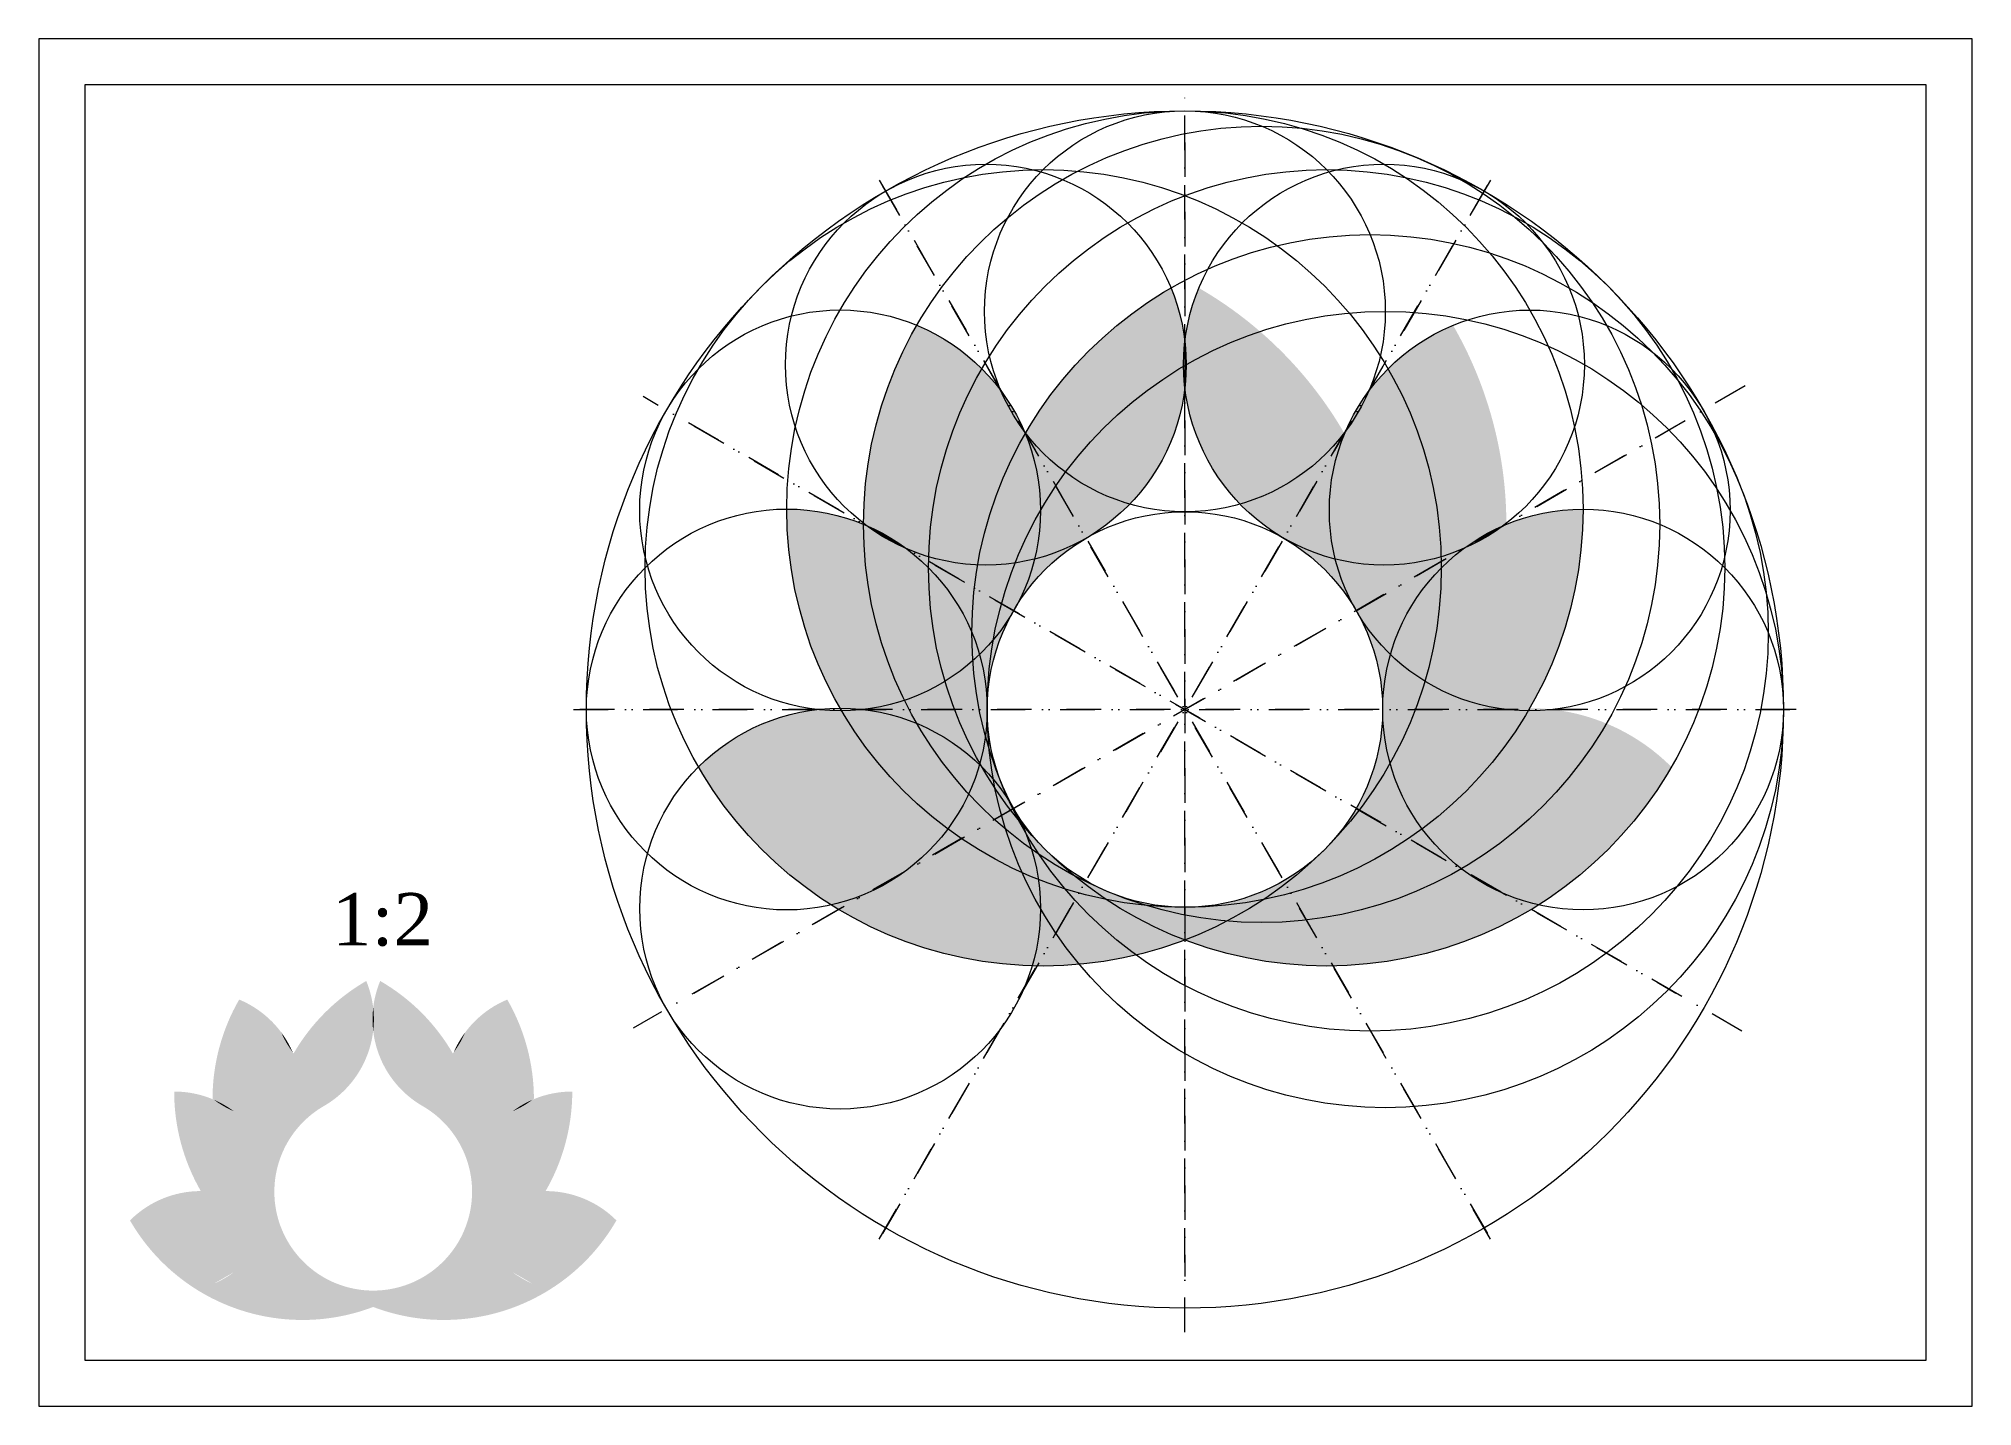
# Model space of a CAD drawing. Header units: inches. Extents: x 0 to 420, y 0 to 297.
import ezdxf

# ---------------------------------------------------------------- set-up
doc = ezdxf.new("R2010")
doc.units = ezdxf.units.IN
doc.header["$MEASUREMENT"] = 0
doc.linetypes.add('DASHDOT', pattern=[1, 0.5, -0.25, 0, -0.25])
for name, color, linetype, lineweight in [('axe', 160, 'DASHDOT', 0), ('cerc interior', 92, 'Continuous', 0), ('cerc principal', 253, 'Continuous', 0), ('h 252', 252, 'Continuous', 0), ('h blue', 170, 'Continuous', 0), ('h magenta', 220, 'Continuous', 0), ('h yellow', 50, 'Continuous', 0), ('rama', 255, 'Continuous', 0)]:
    doc.layers.add(name, color=color, linetype=linetype, lineweight=lineweight)
doc.styles.get("Standard").update_dxf_attribs({"font": 'arial.ttf'})

msp = doc.modelspace()

# ---------------------------------------------------------------- texts
at = {"layer": 'cerc interior', "insert": (63.71, 111.48), "char_height": 11.3845, "attachment_point": 1}
msp.add_mtext('{\\fTimes New Roman|b0|i0|c0|p18;1:2}', dxfattribs=at)

# ---------------------------------------------------------------- hatches: boundary and pattern name
at = {"layer": 'h 252', "transparency": 33554508}
h = msp.add_hatch(color=256, dxfattribs=at)
h.dxf.hatch_style = 1
h.paths.add_polyline_path([(174.42, 151.03, -0.03068), (169.09, 151.32, 0.169186), (143.3, 138.86, 0.122107), (172.17, 108.88, 0.046127), (179.79, 111.37), (188.44, 116.37, 0.073634), (197.45, 125.39, -0.100671)])
h.paths.add_polyline_path([(190.74, 148.29, 0.069536), (179.08, 151.32, -0.026837), (174.42, 151.03, 0.100671), (197.45, 125.39, 0.050956), (201.98, 132.99, -0.055044)])
h.paths.add_polyline_path([(190.74, 148.29, 0.055044), (201.98, 132.99, 0.039081), (204.35, 139.36, 0.094329)])
h.paths.add_polyline_path([(213.59, 115.94, -0.043691), (200.42, 123.28), (188.44, 116.37, -0.057564), (179.79, 111.37), (173.77, 107.9, 0.128637), (215.79, 95.65, 0.072515), (217.61, 108.08, -0.025526)])
h.paths.add_polyline_path([(200.42, 123.28, -0.010505), (197.45, 125.39, -0.073634), (188.44, 116.37)])
h.paths.add_polyline_path([(179.79, 111.37, -0.046127), (172.17, 108.88, 0.005421), (173.77, 107.9)])
h.paths.add_polyline_path([(207.59, 127.42, -0.022868), (201.98, 132.99, -0.050956), (197.45, 125.39, 0.010505), (200.42, 123.28)])
h.paths.add_polyline_path([(210.03, 125.3, -0.009362), (207.59, 127.42), (200.42, 123.28, 0.043691), (213.59, 115.94, -0.028978)])
h.paths.add_polyline_path([(207.73, 134.23, -0.015733), (204.86, 138.86, 0.004124), (204.35, 139.36, -0.039081), (201.98, 132.99, 0.022868), (207.59, 127.42), (209.14, 128.32, -0.017584)])
h.paths.add_polyline_path([(179.08, 151.32), (174.25, 151.32, 0.000959), (174.42, 151.03, 0.026837)], flags=0)
h.paths.add_polyline_path([(174.08, 151.6, 0.028758), (169.09, 151.32), (174.25, 151.32, -0.000961)])
h.paths.add_polyline_path([(174.08, 151.6, 0.000961), (174.25, 151.32), (179.08, 151.32, 0.028758)])
h.paths.add_polyline_path([(174.25, 151.32), (169.09, 151.32, 0.03068), (174.42, 151.03, -0.000959)], flags=0)
h = msp.add_hatch(color=256, dxfattribs=at)
h.dxf.hatch_style = 1
h.paths.add_polyline_path([(174.25, 151.32), (169.09, 151.32, 0.03068), (174.42, 151.03, -0.000959)])
h.paths.add_polyline_path([(179.08, 151.32), (174.25, 151.32, 0.000959), (174.42, 151.03, 0.026837)])
h.paths.add_polyline_path([(207.37, 136.12, 0.021305), (204.86, 138.86, 0.015733), (207.73, 134.23, -0.00557)])
h.paths.add_polyline_path([(207.37, 136.12, 0.00557), (207.73, 134.23, 0.016931), (211.13, 129.47), (211.61, 129.75, -0.005463), (210.8, 131.45, 0.033335)])
h.paths.add_polyline_path([(207.73, 134.23, 0.017584), (209.14, 128.32), (211.13, 129.47, -0.016931)])
h.paths.add_polyline_path([(209.14, 128.32), (207.59, 127.42, 0.009362), (210.03, 125.3, -0.009109)])
h.paths.add_polyline_path([(211.13, 129.47), (209.14, 128.32, 0.009109), (210.03, 125.3, 0.02057), (215.66, 120.95, 0.023121), (214.29, 124.73, -0.008226), (212.91, 127.22, -0.00829)], flags=0)
h.paths.add_polyline_path([(211.61, 129.75), (211.13, 129.47, 0.00829), (212.91, 127.22, -0.008211)])
h.paths.add_polyline_path([(211.78, 129.84), (211.61, 129.75, 0.008211), (212.91, 127.22, 0.002765), (213.52, 126.49, 0.021738)])
h.paths.add_polyline_path([(210.8, 131.45, 0.005463), (211.61, 129.75), (211.78, 129.84, 0.010826)])
h.paths.add_polyline_path([(214.29, 124.73, -0.008226), (212.91, 127.22, -0.00829), (211.13, 129.47), (209.14, 128.32, 0.009109), (210.03, 125.3, 0.054544), (217.61, 108.08, 0.098491)], flags=17)
h.paths.add_polyline_path([(212.91, 127.22, -0.00829), (211.13, 129.47), (209.14, 128.32, 0.009109), (210.03, 125.3, 0.054544), (217.61, 108.08, 0.098491), (214.29, 124.73, -0.008226)], flags=17)
h.paths.add_polyline_path([(215.66, 120.95, -0.02057), (210.03, 125.3, 0.028978), (213.59, 115.94, 0.011138), (217.14, 114.44, 0.038419)], flags=0)
h.paths.add_polyline_path([(217.14, 114.44, -0.011138), (213.59, 115.94, 0.025526), (217.61, 108.08, 0.036674)], flags=0)
h = msp.add_hatch(color=256, dxfattribs=at)
h.dxf.hatch_style = 1
h.paths.add_polyline_path([(323.53, 151.03, 0.03068), (328.85, 151.32, -0.169186), (354.64, 138.86, -0.122107), (325.77, 108.88, -0.046127), (318.15, 111.37), (309.5, 116.37, -0.073634), (300.49, 125.39, 0.100671)])
h.paths.add_polyline_path([(307.2, 148.29, -0.069536), (318.87, 151.32, 0.026837), (323.53, 151.03, -0.100671), (300.49, 125.39, -0.050956), (295.97, 132.99, 0.055044)])
h.paths.add_polyline_path([(307.2, 148.29, -0.055044), (295.97, 132.99, -0.039081), (293.6, 139.36, -0.094329)])
h.paths.add_polyline_path([(284.35, 115.94, 0.043691), (297.52, 123.28), (309.5, 116.37, 0.057564), (318.15, 111.37), (324.17, 107.9, -0.128637), (282.15, 95.65, -0.072515), (280.34, 108.08, 0.025526)])
h.paths.add_polyline_path([(297.52, 123.28, 0.010505), (300.49, 125.39, 0.073634), (309.5, 116.37)])
h.paths.add_polyline_path([(318.15, 111.37, 0.046127), (325.77, 108.88, -0.005421), (324.17, 107.9)])
h.paths.add_polyline_path([(290.35, 127.42, 0.022868), (295.97, 132.99, 0.050956), (300.49, 125.39, -0.010505), (297.52, 123.28)])
h.paths.add_polyline_path([(287.91, 125.3, 0.009362), (290.35, 127.42), (297.52, 123.28, -0.043691), (284.35, 115.94, 0.028978)])
h.paths.add_polyline_path([(290.22, 134.23, 0.015733), (293.08, 138.86, -0.004124), (293.6, 139.36, 0.039081), (295.97, 132.99, -0.022868), (290.35, 127.42), (288.81, 128.32, 0.017584)])
h.paths.add_polyline_path([(318.87, 151.32), (323.69, 151.32, -0.000959), (323.53, 151.03, -0.026837)], flags=0)
h.paths.add_polyline_path([(323.86, 151.6, -0.028758), (328.85, 151.32), (323.69, 151.32, 0.000961)])
h.paths.add_polyline_path([(323.86, 151.6, -0.000961), (323.69, 151.32), (318.87, 151.32, -0.028758)])
h.paths.add_polyline_path([(323.69, 151.32), (328.85, 151.32, -0.03068), (323.53, 151.03, 0.000959)], flags=0)
h = msp.add_hatch(color=256, dxfattribs=at)
h.dxf.hatch_style = 1
h.paths.add_polyline_path([(323.69, 151.32), (328.85, 151.32, -0.03068), (323.53, 151.03, 0.000959)])
h.paths.add_polyline_path([(318.87, 151.32), (323.69, 151.32, -0.000959), (323.53, 151.03, -0.026837)])
h.paths.add_polyline_path([(290.58, 136.12, -0.021305), (293.08, 138.86, -0.015733), (290.22, 134.23, 0.00557)])
h.paths.add_polyline_path([(290.58, 136.12, -0.00557), (290.22, 134.23, -0.016931), (286.81, 129.47), (286.33, 129.75, 0.005463), (287.14, 131.45, -0.033335)])
h.paths.add_polyline_path([(290.22, 134.23, -0.017584), (288.81, 128.32), (286.81, 129.47, 0.016931)])
h.paths.add_polyline_path([(288.81, 128.32), (290.35, 127.42, -0.009362), (287.91, 125.3, 0.009109)])
h.paths.add_polyline_path([(286.81, 129.47), (288.81, 128.32, -0.009109), (287.91, 125.3, -0.02057), (282.28, 120.95, -0.023121), (283.65, 124.73, 0.008226), (285.03, 127.22, 0.00829)], flags=0)
h.paths.add_polyline_path([(286.33, 129.75), (286.81, 129.47, -0.00829), (285.03, 127.22, 0.008211)])
h.paths.add_polyline_path([(286.17, 129.84), (286.33, 129.75, -0.008211), (285.03, 127.22, -0.002765), (284.42, 126.49, -0.021738)])
h.paths.add_polyline_path([(287.14, 131.45, -0.005463), (286.33, 129.75), (286.17, 129.84, -0.010826)])
h.paths.add_polyline_path([(283.65, 124.73, 0.008226), (285.03, 127.22, 0.00829), (286.81, 129.47), (288.81, 128.32, -0.009109), (287.91, 125.3, -0.054544), (280.34, 108.08, -0.098491)], flags=17)
h.paths.add_polyline_path([(285.03, 127.22, 0.00829), (286.81, 129.47), (288.81, 128.32, -0.009109), (287.91, 125.3, -0.054544), (280.34, 108.08, -0.098491), (283.65, 124.73, 0.008226)], flags=17)
h.paths.add_polyline_path([(282.28, 120.95, 0.02057), (287.91, 125.3, -0.028978), (284.35, 115.94, -0.011138), (280.8, 114.44, -0.038419)], flags=0)
h.paths.add_polyline_path([(280.8, 114.44, 0.011138), (284.35, 115.94, -0.025526), (280.34, 108.08, -0.036674)], flags=0)
h = msp.add_hatch(color=256, dxfattribs=at)
h.dxf.hatch_style = 1
h.paths.add_polyline_path([(212.91, 127.22, -0.00829), (211.13, 129.47), (209.14, 128.32, 0.009109), (210.03, 125.3, 0.02057), (215.66, 120.95, 0.023121), (214.29, 124.73, -0.008226)])
h.paths.add_polyline_path([(215.66, 120.95, -0.02057), (210.03, 125.3, 0.028978), (213.59, 115.94, 0.011138), (217.14, 114.44, 0.038419)])
h.paths.add_polyline_path([(217.14, 114.44, -0.011138), (213.59, 115.94, 0.025526), (217.61, 108.08, 0.036674)])
h.paths.add_polyline_path([(217.61, 108.08, -0.072515), (215.79, 95.65, 0.002965), (216.82, 95.63), (220.94, 102.76, -0.018144)])
h.paths.add_polyline_path([(220.94, 102.76), (216.82, 95.63, 0.026717), (226.05, 95.98, -0.024575)])
h.paths.add_polyline_path([(225.08, 109.93), (220.94, 102.76, 0.024575), (226.05, 95.98, 0.036139), (238.37, 98, -0.051764)])
h.paths.add_polyline_path([(231.89, 110.07, -0.017584), (225.97, 111.48), (225.08, 109.93, 0.051764), (238.37, 98, 0.032121), (248.97, 101.28, -0.055718)])
h.paths.add_polyline_path([(248.97, 106.67, -0.025224), (240.51, 108.78, -0.025224), (231.89, 110.07, 0.055718), (248.97, 101.28)], flags=0)
h.paths.add_polyline_path([(258.11, 105.38, -0.026697), (248.97, 106.67), (248.97, 101.28, 0.028978)])
h = msp.add_hatch(color=256, dxfattribs=at)
h.dxf.hatch_style = 1
h.paths.add_polyline_path([(248.97, 106.67, -0.025224), (240.51, 108.78, -0.025224), (231.89, 110.07, 0.055718), (248.97, 101.28)])
h.paths.add_polyline_path([(266.06, 110.07, -0.049759), (248.97, 108.37), (248.97, 106.67, 0.026697), (258.11, 105.38, 0.026697)])
h.paths.add_polyline_path([(270.82, 113.47), (270.45, 114.12, -0.131652), (248.97, 108.37, 0.049759), (266.06, 110.07, 0.016931)])
h.paths.add_polyline_path([(279.34, 120.95, -0.065543), (270.45, 114.12), (270.82, 113.47, 0.032801)])
h.paths.add_polyline_path([(248.97, 108.37, -0.024504), (240.51, 108.78, 0.025224), (248.97, 106.67)], flags=17)
h.paths.add_polyline_path([(211.78, 129.84, -0.021738), (213.52, 126.49, 0.021738), (218.6, 120.95, -0.065543)])
h.paths.add_polyline_path([(213.52, 126.49, -0.002765), (212.91, 127.22, 0.008226), (214.29, 124.73, 0.010991)], flags=17)
h.paths.add_polyline_path([(213.52, 126.49, -0.010991), (214.29, 124.73, 0.016995), (217.4, 119.75, 0.025224), (224.88, 115.26, -0.046267)])
h.paths.add_polyline_path([(214.29, 124.73, -0.023121), (215.66, 120.95, 0.006124), (217.4, 119.75, -0.016995)], flags=17)
h.paths.add_polyline_path([(217.4, 119.75, -0.006124), (215.66, 120.95, -0.038419), (217.14, 114.44, 0.017834), (222.95, 112.37, -0.026697)])
h.paths.add_polyline_path([(217.4, 119.75, 0.026697), (222.95, 112.37, 0.009109), (225.97, 111.48), (227.12, 113.47, -0.00829), (224.88, 115.26, -0.025224)])
h.paths.add_polyline_path([(222.95, 112.37, -0.017834), (217.14, 114.44, -0.036674), (217.61, 108.08, 0.018144), (220.94, 102.76), (225.08, 109.93, -0.009362)])
h.paths.add_polyline_path([(222.95, 112.37, 0.009362), (225.08, 109.93), (225.97, 111.48, -0.009109)])
h.paths.add_polyline_path([(227.12, 113.47), (225.97, 111.48, 0.017584), (231.89, 110.07, -0.016931)])
h.paths.add_polyline_path([(218.6, 120.95, 0.024504), (224.88, 115.26, 0.008211), (227.4, 113.96), (227.5, 114.12, -0.065543)])
h.paths.add_polyline_path([(227.4, 113.96), (227.12, 113.47, 0.016931), (231.89, 110.07, 0.025224), (240.51, 108.78, -0.040811)])
h.paths.add_polyline_path([(224.88, 115.26, 0.00829), (227.12, 113.47), (227.4, 113.96, -0.008211)])
h.paths.add_polyline_path([(227.5, 114.12), (227.4, 113.96, 0.01629), (232.53, 111.64, -0.032737)])
h.paths.add_polyline_path([(232.53, 111.64, 0.024504), (240.51, 108.78, 0.024504), (248.97, 108.37, -0.098491)])
h = msp.add_hatch(color=256, dxfattribs=at)
h.dxf.hatch_style = 1
h.paths.add_polyline_path([(248.97, 106.67, 0.025224), (257.43, 108.78, 0.025224), (266.06, 110.07, -0.055718), (248.97, 101.28)])
h.paths.add_polyline_path([(231.89, 110.07, 0.049759), (248.97, 108.37), (248.97, 106.67, -0.026697), (239.83, 105.38, -0.026697)])
h.paths.add_polyline_path([(227.12, 113.47), (227.5, 114.12, 0.131652), (248.97, 108.37, -0.049759), (231.89, 110.07, -0.016931)])
h.paths.add_polyline_path([(218.6, 120.95, 0.065543), (227.5, 114.12), (227.12, 113.47, -0.032801)])
h.paths.add_polyline_path([(248.97, 108.37, 0.024504), (257.43, 108.78, -0.025224), (248.97, 106.67)], flags=17)
h.paths.add_polyline_path([(286.17, 129.84, 0.021738), (284.42, 126.49, -0.021738), (279.34, 120.95, 0.065543)])
h.paths.add_polyline_path([(284.42, 126.49, 0.002765), (285.03, 127.22, -0.008226), (283.65, 124.73, -0.010991)], flags=17)
h.paths.add_polyline_path([(284.42, 126.49, 0.010991), (283.65, 124.73, -0.016995), (280.54, 119.75, -0.025224), (273.07, 115.26, 0.046267)])
h.paths.add_polyline_path([(283.65, 124.73, 0.023121), (282.28, 120.95, -0.006124), (280.54, 119.75, 0.016995)], flags=17)
h.paths.add_polyline_path([(280.54, 119.75, 0.006124), (282.28, 120.95, 0.038419), (280.8, 114.44, -0.017834), (274.99, 112.37, 0.026697)])
h.paths.add_polyline_path([(280.54, 119.75, -0.026697), (274.99, 112.37, -0.009109), (271.97, 111.48), (270.82, 113.47, 0.00829), (273.07, 115.26, 0.025224)])
h.paths.add_polyline_path([(274.99, 112.37, 0.017834), (280.8, 114.44, 0.036674), (280.34, 108.08, -0.018144), (277, 102.76), (272.86, 109.93, 0.009362)])
h.paths.add_polyline_path([(274.99, 112.37, -0.009362), (272.86, 109.93), (271.97, 111.48, 0.009109)])
h.paths.add_polyline_path([(270.82, 113.47), (271.97, 111.48, -0.017584), (266.06, 110.07, 0.016931)])
h.paths.add_polyline_path([(279.34, 120.95, -0.024504), (273.07, 115.26, -0.008211), (270.54, 113.96), (270.45, 114.12, 0.065543)])
h.paths.add_polyline_path([(270.54, 113.96), (270.82, 113.47, -0.016931), (266.06, 110.07, -0.025224), (257.43, 108.78, 0.040811)])
h.paths.add_polyline_path([(273.07, 115.26, -0.00829), (270.82, 113.47), (270.54, 113.96, 0.008211)])
h.paths.add_polyline_path([(270.45, 114.12), (270.54, 113.96, -0.01629), (265.41, 111.64, 0.032737)])
h.paths.add_polyline_path([(265.41, 111.64, -0.024504), (257.43, 108.78, -0.024504), (248.97, 108.37, 0.098491)])
h = msp.add_hatch(color=256, dxfattribs=at)
h.dxf.hatch_style = 1
h.paths.add_polyline_path([(285.03, 127.22, 0.00829), (286.81, 129.47), (288.81, 128.32, -0.009109), (287.91, 125.3, -0.02057), (282.28, 120.95, -0.023121), (283.65, 124.73, 0.008226)])
h.paths.add_polyline_path([(282.28, 120.95, 0.02057), (287.91, 125.3, -0.028978), (284.35, 115.94, -0.011138), (280.8, 114.44, -0.038419)])
h.paths.add_polyline_path([(280.8, 114.44, 0.011138), (284.35, 115.94, -0.025526), (280.34, 108.08, -0.036674)])
h.paths.add_polyline_path([(280.34, 108.08, 0.072515), (282.15, 95.65, -0.002965), (281.12, 95.63), (277, 102.76, 0.018144)])
h.paths.add_polyline_path([(277, 102.76), (281.12, 95.63, -0.026717), (271.89, 95.98, 0.024575)])
h.paths.add_polyline_path([(272.86, 109.93), (277, 102.76, -0.024575), (271.89, 95.98, -0.036139), (259.58, 98, 0.051764)])
h.paths.add_polyline_path([(266.06, 110.07, 0.017584), (271.97, 111.48), (272.86, 109.93, -0.051764), (259.58, 98, -0.032121), (248.97, 101.28, 0.055718)])
h.paths.add_polyline_path([(248.97, 106.67, 0.025224), (257.43, 108.78, 0.025224), (266.06, 110.07, -0.055718), (248.97, 101.28)], flags=0)
h.paths.add_polyline_path([(239.83, 105.38, 0.026697), (248.97, 106.67), (248.97, 101.28, -0.028978)])
h = msp.add_hatch(color=256, dxfattribs=at)
h.dxf.hatch_style = 1
h.paths.add_polyline_path([(35.39, 46.46, -0.03068), (32.72, 46.6, 0.169186), (19.83, 40.37, 0.122107), (34.27, 25.38, 0.046127), (38.07, 26.63), (42.4, 29.13, 0.073634), (46.91, 33.64, -0.100671)])
h.paths.add_polyline_path([(43.55, 45.09, 0.069536), (37.72, 46.6, -0.026837), (35.39, 46.46, 0.100671), (46.91, 33.64, 0.050956), (49.17, 37.44, -0.055044)])
h.paths.add_polyline_path([(43.55, 45.09, 0.055044), (49.17, 37.44, 0.039081), (50.35, 40.62, 0.094329)])
h.paths.add_polyline_path([(54.97, 28.91, -0.043691), (48.39, 32.58), (42.4, 29.13, -0.057564), (38.07, 26.63), (35.07, 24.89, 0.128637), (56.08, 18.77, 0.072515), (56.98, 24.98, -0.025526)])
h.paths.add_polyline_path([(48.39, 32.58, -0.010505), (46.91, 33.64, -0.073634), (42.4, 29.13)])
h.paths.add_polyline_path([(38.07, 26.63, -0.046127), (34.27, 25.38, 0.005421), (35.07, 24.89)])
h.paths.add_polyline_path([(51.97, 34.65, -0.022868), (49.17, 37.44, -0.050956), (46.91, 33.64, 0.010505), (48.39, 32.58)])
h.paths.add_polyline_path([(53.19, 33.59, -0.009362), (51.97, 34.65), (48.39, 32.58, 0.043691), (54.97, 28.91, -0.028978)])
h.paths.add_polyline_path([(52.04, 38.06, -0.015733), (50.61, 40.37, 0.004124), (50.35, 40.62, -0.039081), (49.17, 37.44, 0.022868), (51.97, 34.65), (52.75, 35.1, -0.017584)])
h.paths.add_polyline_path([(37.72, 46.6), (35.3, 46.6, 0.000959), (35.39, 46.46, 0.026837)], flags=0)
h.paths.add_polyline_path([(35.22, 46.74, 0.028758), (32.72, 46.6), (35.3, 46.6, -0.000961)])
h.paths.add_polyline_path([(35.22, 46.74, 0.000961), (35.3, 46.6), (37.72, 46.6, 0.028758)])
h.paths.add_polyline_path([(35.3, 46.6), (32.72, 46.6, 0.03068), (35.39, 46.46, -0.000959)], flags=0)
h = msp.add_hatch(color=256, dxfattribs=at)
h.dxf.hatch_style = 1
h.paths.add_polyline_path([(35.3, 46.6), (32.72, 46.6, 0.03068), (35.39, 46.46, -0.000959)])
h.paths.add_polyline_path([(37.72, 46.6), (35.3, 46.6, 0.000959), (35.39, 46.46, 0.026837)])
h.paths.add_polyline_path([(51.86, 39, 0.021305), (50.61, 40.37, 0.015733), (52.04, 38.06, -0.00557)])
h.paths.add_polyline_path([(51.86, 39, 0.00557), (52.04, 38.06, 0.016931), (53.74, 35.68), (53.99, 35.82, -0.005463), (53.58, 36.67, 0.033335)])
h.paths.add_polyline_path([(52.04, 38.06, 0.017584), (52.75, 35.1), (53.74, 35.68, -0.016931)])
h.paths.add_polyline_path([(52.75, 35.1), (51.97, 34.65, 0.009362), (53.19, 33.59, -0.009109)])
h.paths.add_polyline_path([(53.74, 35.68), (52.75, 35.1, 0.009109), (53.19, 33.59, 0.02057), (56.01, 31.42, 0.023121), (55.33, 33.31, -0.008226), (54.63, 34.55, -0.00829)], flags=0)
h.paths.add_polyline_path([(53.99, 35.82), (53.74, 35.68, 0.00829), (54.63, 34.55, -0.008211)])
h.paths.add_polyline_path([(54.07, 35.86), (53.99, 35.82, 0.008211), (54.63, 34.55, 0.002765), (54.94, 34.19, 0.021738)])
h.paths.add_polyline_path([(53.58, 36.67, 0.005463), (53.99, 35.82), (54.07, 35.86, 0.010826)])
h.paths.add_polyline_path([(55.33, 33.31, -0.008226), (54.63, 34.55, -0.00829), (53.74, 35.68), (52.75, 35.1, 0.009109), (53.19, 33.59, 0.054544), (56.98, 24.98, 0.098491)], flags=17)
h.paths.add_polyline_path([(54.63, 34.55, -0.00829), (53.74, 35.68), (52.75, 35.1, 0.009109), (53.19, 33.59, 0.054544), (56.98, 24.98, 0.098491), (55.33, 33.31, -0.008226)], flags=17)
h.paths.add_polyline_path([(56.01, 31.42, -0.02057), (53.19, 33.59, 0.028978), (54.97, 28.91, 0.011138), (56.75, 28.16, 0.038419)], flags=0)
h.paths.add_polyline_path([(56.75, 28.16, -0.011138), (54.97, 28.91, 0.025526), (56.98, 24.98, 0.036674)], flags=0)
h = msp.add_hatch(color=256, dxfattribs=at)
h.dxf.hatch_style = 1
h.paths.add_polyline_path([(109.94, 46.46, 0.03068), (112.61, 46.6, -0.169186), (125.5, 40.37, -0.122107), (111.06, 25.38, -0.046127), (107.26, 26.63), (102.93, 29.13, -0.073634), (98.42, 33.64, 0.100671)])
h.paths.add_polyline_path([(101.78, 45.09, -0.069536), (107.61, 46.6, 0.026837), (109.94, 46.46, -0.100671), (98.42, 33.64, -0.050956), (96.16, 37.44, 0.055044)])
h.paths.add_polyline_path([(101.78, 45.09, -0.055044), (96.16, 37.44, -0.039081), (94.98, 40.62, -0.094329)])
h.paths.add_polyline_path([(90.36, 28.91, 0.043691), (96.94, 32.58), (102.93, 29.13, 0.057564), (107.26, 26.63), (110.26, 24.89, -0.128637), (89.25, 18.77, -0.072515), (88.35, 24.98, 0.025526)])
h.paths.add_polyline_path([(96.94, 32.58, 0.010505), (98.42, 33.64, 0.073634), (102.93, 29.13)])
h.paths.add_polyline_path([(107.26, 26.63, 0.046127), (111.06, 25.38, -0.005421), (110.26, 24.89)])
h.paths.add_polyline_path([(93.36, 34.65, 0.022868), (96.16, 37.44, 0.050956), (98.42, 33.64, -0.010505), (96.94, 32.58)])
h.paths.add_polyline_path([(92.14, 33.59, 0.009362), (93.36, 34.65), (96.94, 32.58, -0.043691), (90.36, 28.91, 0.028978)])
h.paths.add_polyline_path([(93.29, 38.06, 0.015733), (94.72, 40.37, -0.004124), (94.98, 40.62, 0.039081), (96.16, 37.44, -0.022868), (93.36, 34.65), (92.58, 35.1, 0.017584)])
h.paths.add_polyline_path([(107.61, 46.6), (110.03, 46.6, -0.000959), (109.94, 46.46, -0.026837)], flags=0)
h.paths.add_polyline_path([(110.11, 46.74, -0.028758), (112.61, 46.6), (110.03, 46.6, 0.000961)])
h.paths.add_polyline_path([(110.11, 46.74, -0.000961), (110.03, 46.6), (107.61, 46.6, -0.028758)])
h.paths.add_polyline_path([(110.03, 46.6), (112.61, 46.6, -0.03068), (109.94, 46.46, 0.000959)], flags=0)
h = msp.add_hatch(color=256, dxfattribs=at)
h.dxf.hatch_style = 1
h.paths.add_polyline_path([(110.03, 46.6), (112.61, 46.6, -0.03068), (109.94, 46.46, 0.000959)])
h.paths.add_polyline_path([(107.61, 46.6), (110.03, 46.6, -0.000959), (109.94, 46.46, -0.026837)])
h.paths.add_polyline_path([(93.47, 39, -0.021305), (94.72, 40.37, -0.015733), (93.29, 38.06, 0.00557)])
h.paths.add_polyline_path([(93.47, 39, -0.00557), (93.29, 38.06, -0.016931), (91.59, 35.68), (91.34, 35.82, 0.005463), (91.75, 36.67, -0.033335)])
h.paths.add_polyline_path([(93.29, 38.06, -0.017584), (92.58, 35.1), (91.59, 35.68, 0.016931)])
h.paths.add_polyline_path([(92.58, 35.1), (93.36, 34.65, -0.009362), (92.14, 33.59, 0.009109)])
h.paths.add_polyline_path([(91.59, 35.68), (92.58, 35.1, -0.009109), (92.14, 33.59, -0.02057), (89.32, 31.42, -0.023121), (90, 33.31, 0.008226), (90.69, 34.55, 0.00829)], flags=0)
h.paths.add_polyline_path([(91.34, 35.82), (91.59, 35.68, -0.00829), (90.69, 34.55, 0.008211)])
h.paths.add_polyline_path([(91.26, 35.86), (91.34, 35.82, -0.008211), (90.69, 34.55, -0.002765), (90.39, 34.19, -0.021738)])
h.paths.add_polyline_path([(91.75, 36.67, -0.005463), (91.34, 35.82), (91.26, 35.86, -0.010826)])
h.paths.add_polyline_path([(90, 33.31, 0.008226), (90.69, 34.55, 0.00829), (91.59, 35.68), (92.58, 35.1, -0.009109), (92.14, 33.59, -0.054544), (88.35, 24.98, -0.098491)], flags=17)
h.paths.add_polyline_path([(90.69, 34.55, 0.00829), (91.59, 35.68), (92.58, 35.1, -0.009109), (92.14, 33.59, -0.054544), (88.35, 24.98, -0.098491), (90, 33.31, 0.008226)], flags=17)
h.paths.add_polyline_path([(89.32, 31.42, 0.02057), (92.14, 33.59, -0.028978), (90.36, 28.91, -0.011138), (88.58, 28.16, -0.038419)], flags=0)
h.paths.add_polyline_path([(88.58, 28.16, 0.011138), (90.36, 28.91, -0.025526), (88.35, 24.98, -0.036674)], flags=0)
h = msp.add_hatch(color=256, dxfattribs=at)
h.dxf.hatch_style = 1
h.paths.add_polyline_path([(54.63, 34.55, -0.00829), (53.74, 35.68), (52.75, 35.1, 0.009109), (53.19, 33.59, 0.02057), (56.01, 31.42, 0.023121), (55.33, 33.31, -0.008226)])
h.paths.add_polyline_path([(56.01, 31.42, -0.02057), (53.19, 33.59, 0.028978), (54.97, 28.91, 0.011138), (56.75, 28.16, 0.038419)])
h.paths.add_polyline_path([(56.75, 28.16, -0.011138), (54.97, 28.91, 0.025526), (56.98, 24.98, 0.036674)])
h.paths.add_polyline_path([(56.98, 24.98, -0.072515), (56.08, 18.77, 0.002965), (56.59, 18.76), (58.65, 22.32, -0.018144)])
h.paths.add_polyline_path([(58.65, 22.32), (56.59, 18.76, 0.026717), (61.2, 18.93, -0.024575)])
h.paths.add_polyline_path([(60.72, 25.91), (58.65, 22.32, 0.024575), (61.2, 18.93, 0.036139), (67.36, 19.94, -0.051764)])
h.paths.add_polyline_path([(64.12, 25.98, -0.017584), (61.17, 26.68), (60.72, 25.91, 0.051764), (67.36, 19.94, 0.032121), (72.66, 21.58, -0.055718)])
h.paths.add_polyline_path([(72.66, 24.28, -0.025224), (68.43, 25.33, -0.025224), (64.12, 25.98, 0.055718), (72.66, 21.58)], flags=0)
h.paths.add_polyline_path([(77.23, 23.63, -0.026697), (72.66, 24.28), (72.66, 21.58, 0.028978)])
h = msp.add_hatch(color=256, dxfattribs=at)
h.dxf.hatch_style = 1
h.paths.add_polyline_path([(72.66, 24.28, -0.025224), (68.43, 25.33, -0.025224), (64.12, 25.98, 0.055718), (72.66, 21.58)])
h.paths.add_polyline_path([(81.21, 25.98, -0.049759), (72.66, 25.13), (72.66, 24.28, 0.026697), (77.23, 23.63, 0.026697)])
h.paths.add_polyline_path([(83.59, 27.68), (83.4, 28, -0.131652), (72.66, 25.13, 0.049759), (81.21, 25.98, 0.016931)])
h.paths.add_polyline_path([(87.85, 31.42, -0.065543), (83.4, 28), (83.59, 27.68, 0.032801)])
h.paths.add_polyline_path([(72.66, 25.13, -0.024504), (68.43, 25.33, 0.025224), (72.66, 24.28)], flags=17)
h.paths.add_polyline_path([(54.07, 35.86, -0.021738), (54.94, 34.19, 0.021738), (57.48, 31.42, -0.065543)])
h.paths.add_polyline_path([(54.94, 34.19, -0.002765), (54.63, 34.55, 0.008226), (55.33, 33.31, 0.010991)], flags=17)
h.paths.add_polyline_path([(54.94, 34.19, -0.010991), (55.33, 33.31, 0.016995), (56.88, 30.82, 0.025224), (60.62, 28.57, -0.046267)])
h.paths.add_polyline_path([(55.33, 33.31, -0.023121), (56.01, 31.42, 0.006124), (56.88, 30.82, -0.016995)], flags=17)
h.paths.add_polyline_path([(56.88, 30.82, -0.006124), (56.01, 31.42, -0.038419), (56.75, 28.16, 0.017834), (59.65, 27.13, -0.026697)])
h.paths.add_polyline_path([(56.88, 30.82, 0.026697), (59.65, 27.13, 0.009109), (61.17, 26.68), (61.74, 27.68, -0.00829), (60.62, 28.57, -0.025224)])
h.paths.add_polyline_path([(59.65, 27.13, -0.017834), (56.75, 28.16, -0.036674), (56.98, 24.98, 0.018144), (58.65, 22.32), (60.72, 25.91, -0.009362)])
h.paths.add_polyline_path([(59.65, 27.13, 0.009362), (60.72, 25.91), (61.17, 26.68, -0.009109)])
h.paths.add_polyline_path([(61.74, 27.68), (61.17, 26.68, 0.017584), (64.12, 25.98, -0.016931)])
h.paths.add_polyline_path([(57.48, 31.42, 0.024504), (60.62, 28.57, 0.008211), (61.88, 27.92), (61.93, 28, -0.065543)])
h.paths.add_polyline_path([(61.88, 27.92), (61.74, 27.68, 0.016931), (64.12, 25.98, 0.025224), (68.43, 25.33, -0.040811)])
h.paths.add_polyline_path([(60.62, 28.57, 0.00829), (61.74, 27.68), (61.88, 27.92, -0.008211)])
h.paths.add_polyline_path([(61.93, 28), (61.88, 27.92, 0.01629), (64.45, 26.76, -0.032737)])
h.paths.add_polyline_path([(64.45, 26.76, 0.024504), (68.43, 25.33, 0.024504), (72.66, 25.13, -0.098491)])
h = msp.add_hatch(color=256, dxfattribs=at)
h.dxf.hatch_style = 1
h.paths.add_polyline_path([(72.66, 24.28, 0.025224), (76.89, 25.33, 0.025224), (81.21, 25.98, -0.055718), (72.66, 21.58)])
h.paths.add_polyline_path([(64.12, 25.98, 0.049759), (72.66, 25.13), (72.66, 24.28, -0.026697), (68.1, 23.63, -0.026697)])
h.paths.add_polyline_path([(61.74, 27.68), (61.93, 28, 0.131652), (72.66, 25.13, -0.049759), (64.12, 25.98, -0.016931)])
h.paths.add_polyline_path([(57.48, 31.42, 0.065543), (61.93, 28), (61.74, 27.68, -0.032801)])
h.paths.add_polyline_path([(72.66, 25.13, 0.024504), (76.89, 25.33, -0.025224), (72.66, 24.28)], flags=17)
h.paths.add_polyline_path([(91.26, 35.86, 0.021738), (90.39, 34.19, -0.021738), (87.85, 31.42, 0.065543)])
h.paths.add_polyline_path([(90.39, 34.19, 0.002765), (90.69, 34.55, -0.008226), (90, 33.31, -0.010991)], flags=17)
h.paths.add_polyline_path([(90.39, 34.19, 0.010991), (90, 33.31, -0.016995), (88.45, 30.82, -0.025224), (84.71, 28.57, 0.046267)])
h.paths.add_polyline_path([(90, 33.31, 0.023121), (89.32, 31.42, -0.006124), (88.45, 30.82, 0.016995)], flags=17)
h.paths.add_polyline_path([(88.45, 30.82, 0.006124), (89.32, 31.42, 0.038419), (88.58, 28.16, -0.017834), (85.67, 27.13, 0.026697)])
h.paths.add_polyline_path([(88.45, 30.82, -0.026697), (85.67, 27.13, -0.009109), (84.16, 26.68), (83.59, 27.68, 0.00829), (84.71, 28.57, 0.025224)])
h.paths.add_polyline_path([(85.67, 27.13, 0.017834), (88.58, 28.16, 0.036674), (88.35, 24.98, -0.018144), (86.68, 22.32), (84.61, 25.91, 0.009362)])
h.paths.add_polyline_path([(85.67, 27.13, -0.009362), (84.61, 25.91), (84.16, 26.68, 0.009109)])
h.paths.add_polyline_path([(83.59, 27.68), (84.16, 26.68, -0.017584), (81.21, 25.98, 0.016931)])
h.paths.add_polyline_path([(87.85, 31.42, -0.024504), (84.71, 28.57, -0.008211), (83.45, 27.92), (83.4, 28, 0.065543)])
h.paths.add_polyline_path([(83.45, 27.92), (83.59, 27.68, -0.016931), (81.21, 25.98, -0.025224), (76.89, 25.33, 0.040811)])
h.paths.add_polyline_path([(84.71, 28.57, -0.00829), (83.59, 27.68), (83.45, 27.92, 0.008211)])
h.paths.add_polyline_path([(83.4, 28), (83.45, 27.92, -0.01629), (80.88, 26.76, 0.032737)])
h.paths.add_polyline_path([(80.88, 26.76, -0.024504), (76.89, 25.33, -0.024504), (72.66, 25.13, 0.098491)])
h = msp.add_hatch(color=256, dxfattribs=at)
h.dxf.hatch_style = 1
h.paths.add_polyline_path([(90.69, 34.55, 0.00829), (91.59, 35.68), (92.58, 35.1, -0.009109), (92.14, 33.59, -0.02057), (89.32, 31.42, -0.023121), (90, 33.31, 0.008226)])
h.paths.add_polyline_path([(89.32, 31.42, 0.02057), (92.14, 33.59, -0.028978), (90.36, 28.91, -0.011138), (88.58, 28.16, -0.038419)])
h.paths.add_polyline_path([(88.58, 28.16, 0.011138), (90.36, 28.91, -0.025526), (88.35, 24.98, -0.036674)])
h.paths.add_polyline_path([(88.35, 24.98, 0.072515), (89.25, 18.77, -0.002965), (88.74, 18.76), (86.68, 22.32, 0.018144)])
h.paths.add_polyline_path([(86.68, 22.32), (88.74, 18.76, -0.026717), (84.13, 18.93, 0.024575)])
h.paths.add_polyline_path([(84.61, 25.91), (86.68, 22.32, -0.024575), (84.13, 18.93, -0.036139), (77.97, 19.94, 0.051764)])
h.paths.add_polyline_path([(81.21, 25.98, 0.017584), (84.16, 26.68), (84.61, 25.91, -0.051764), (77.97, 19.94, -0.032121), (72.66, 21.58, 0.055718)])
h.paths.add_polyline_path([(72.66, 24.28, 0.025224), (76.89, 25.33, 0.025224), (81.21, 25.98, -0.055718), (72.66, 21.58)], flags=0)
h.paths.add_polyline_path([(68.1, 23.63, 0.026697), (72.66, 24.28), (72.66, 21.58, -0.028978)])
at = {"layer": 'h blue', "transparency": 33554559}
h = msp.add_hatch(color=256, dxfattribs=at)
h.dxf.hatch_style = 1
h.paths.add_polyline_path([(204.86, 225.33, 0.098491), (190.74, 234.77, 0.131029), (179.15, 191.74, 0.004588), (179.79, 191.26, -0.057564), (188.44, 186.26, 0.02977), (193.31, 184.49, -0.1246)])
h.paths.add_polyline_path([(214.02, 211.85, -0.057564), (209.03, 220.5, 0.036716), (204.86, 225.33, 0.1246), (193.31, 184.49, 0.06236), (203.97, 182.72, -0.088294), (214.29, 211.21, 0.003975)])
h.paths.add_polyline_path([(214.29, 211.21, 0.088294), (203.97, 182.72, 0.046801), (212.09, 183.15, -0.036674), (217.61, 194.55, 0.098491)])
h.paths.add_polyline_path([(216.3, 183.98, -0.024672), (212.09, 183.15, 0.026948), (209.14, 174.31), (211.78, 172.79, 0.069687)])
h.paths.add_polyline_path([(212.09, 183.15, -0.046801), (203.97, 182.72, 0.014627), (203.26, 177.71), (209.14, 174.31, -0.026948)])
h.paths.add_polyline_path([(203.97, 182.72, -0.06236), (193.31, 184.49, 0.002965), (193.28, 183.47), (203.26, 177.71, -0.014627)])
h.paths.add_polyline_path([(193.31, 184.49, -0.02977), (188.44, 186.26), (193.28, 183.47, -0.002965)])
h.paths.add_polyline_path([(193.28, 183.47), (188.44, 186.26, -0.036716), (193.27, 182.09, -0.003973)])
h = msp.add_hatch(color=256, dxfattribs=at)
h.dxf.hatch_style = 1
h.paths.add_polyline_path([(293.08, 225.33, -0.098491), (307.2, 234.77, -0.131029), (318.79, 191.74, -0.004588), (318.15, 191.26, 0.057564), (309.5, 186.26, -0.02977), (304.64, 184.49, 0.1246)])
h.paths.add_polyline_path([(283.92, 211.85, 0.057564), (288.91, 220.5, -0.036716), (293.08, 225.33, -0.1246), (304.64, 184.49, -0.06236), (293.97, 182.72, 0.088294), (283.65, 211.21, -0.003975)])
h.paths.add_polyline_path([(283.65, 211.21, -0.088294), (293.97, 182.72, -0.046801), (285.85, 183.15, 0.036674), (280.34, 194.55, -0.098491)])
h.paths.add_polyline_path([(281.64, 183.98, 0.024672), (285.85, 183.15, -0.026948), (288.81, 174.31), (286.17, 172.79, -0.069687)])
h.paths.add_polyline_path([(285.85, 183.15, 0.046801), (293.97, 182.72, -0.014627), (294.68, 177.71), (288.81, 174.31, 0.026948)])
h.paths.add_polyline_path([(293.97, 182.72, 0.06236), (304.64, 184.49, -0.002965), (304.66, 183.47), (294.68, 177.71, 0.014627)])
h.paths.add_polyline_path([(304.64, 184.49, 0.02977), (309.5, 186.26), (304.66, 183.47, 0.002965)])
h.paths.add_polyline_path([(304.66, 183.47), (309.5, 186.26, 0.036716), (304.67, 182.09, 0.003973)])
h = msp.add_hatch(color=256, dxfattribs=at)
h.dxf.hatch_style = 1
h.paths.add_polyline_path([(209.03, 220.5), (214.02, 211.85, 0.057564)])
h.paths.add_polyline_path([(209.03, 220.5, 0.057564), (214.02, 211.85)], flags=17)
h = msp.add_hatch(color=256, dxfattribs=at)
h.dxf.hatch_style = 1
h.paths.add_polyline_path([(288.91, 220.5), (283.92, 211.85, -0.057564)])
h.paths.add_polyline_path([(288.91, 220.5, -0.057564), (283.92, 211.85)], flags=17)
h = msp.add_hatch(color=256, dxfattribs=at)
h.dxf.hatch_style = 1
h.paths.add_polyline_path([(217.61, 194.55, 0.036674), (212.09, 183.15, 0.024672), (216.3, 183.98, 0.061402)])
h.paths.add_polyline_path([(211.78, 172.79), (209.14, 174.31, 0.023156), (207.37, 166.51, 0.044177)])
h.paths.add_polyline_path([(209.14, 174.31), (203.26, 177.71, 0.028215), (202.71, 167.97, -0.028608), (204.35, 163.27, 0.025432), (207.37, 166.51, -0.023156)])
h.paths.add_polyline_path([(203.26, 177.71), (193.28, 183.47, 0.003973), (193.27, 182.09, -0.098491), (202.71, 167.97, -0.028215)])
h = msp.add_hatch(color=256, dxfattribs=at)
h.dxf.hatch_style = 1
h.paths.add_polyline_path([(280.34, 194.55, -0.036674), (285.85, 183.15, -0.024672), (281.64, 183.98, -0.061402)])
h.paths.add_polyline_path([(286.17, 172.79), (288.81, 174.31, -0.023156), (290.58, 166.51, -0.044177)])
h.paths.add_polyline_path([(288.81, 174.31), (294.68, 177.71, -0.028215), (295.23, 167.97, 0.028608), (293.6, 163.27, -0.025432), (290.58, 166.51, 0.023156)])
h.paths.add_polyline_path([(294.68, 177.71), (304.66, 183.47, -0.003973), (304.67, 182.09, 0.098491), (295.23, 167.97, 0.028215)])
h = msp.add_hatch(color=256, dxfattribs=at)
h.dxf.hatch_style = 1
h.paths.add_polyline_path([(179.79, 191.26, 0.057564), (188.44, 186.26)], flags=17)
h.paths.add_polyline_path([(179.79, 191.26), (188.44, 186.26, 0.057564)], flags=16)
h.paths.add_polyline_path([(188.44, 186.26, -0.057564), (179.79, 191.26, 0.003975), (179.15, 191.53, 0.18806), (201.98, 132.99, 0.040656), (204.42, 139.62, -0.129056), (193.27, 182.09, 0.036716)])
h.paths.add_polyline_path([(193.27, 182.09, 0.129056), (204.42, 139.62, 0.068107), (206.02, 151.32, 0.198912)])
h = msp.add_hatch(color=256, dxfattribs=at)
h.dxf.hatch_style = 1
h.paths.add_polyline_path([(318.15, 191.26, -0.057564), (309.5, 186.26)], flags=17)
h.paths.add_polyline_path([(318.15, 191.26), (309.5, 186.26, -0.057564)], flags=16)
h.paths.add_polyline_path([(309.5, 186.26, 0.057564), (318.15, 191.26, -0.003975), (318.79, 191.53, -0.18806), (295.97, 132.99, -0.040656), (293.52, 139.62, 0.129056), (304.67, 182.09, -0.036716)])
h.paths.add_polyline_path([(304.67, 182.09, -0.129056), (293.52, 139.62, -0.068107), (291.92, 151.32, -0.198912)])
h = msp.add_hatch(color=256, dxfattribs=at)
h.dxf.hatch_style = 1
h.paths.add_polyline_path([(207.37, 166.51, -0.025432), (204.35, 163.27, -0.069687), (206.02, 151.32, -0.044177)])
h.paths.add_polyline_path([(211.78, 172.79, -0.044177), (207.37, 166.51, 0.044177), (206.02, 151.32, -0.131652)])
h.paths.add_polyline_path([(206.02, 151.32, -0.032823), (205.65, 145.62, 0.008312), (206.44, 142.86, -0.024504)])
h.paths.add_polyline_path([(206.02, 151.32, 0.024504), (206.44, 142.86, 0.024504), (209.29, 134.88, -0.098491)])
h.paths.add_polyline_path([(206.44, 142.86, -0.008312), (205.65, 145.62, -0.035205), (204.42, 139.62, 0.018286), (207.73, 134.23, -0.025224)])
h.paths.add_polyline_path([(204.42, 139.62, -0.040656), (201.98, 132.99, 0.032237), (210.03, 125.3, -0.026697), (207.73, 134.23, -0.018286)])
h.paths.add_polyline_path([(206.44, 142.86, 0.025224), (207.73, 134.23, 0.025224), (212.91, 127.22, -0.049038)])
h.paths.add_polyline_path([(207.73, 134.23, 0.026697), (210.03, 125.3, 0.026697), (217.4, 119.75, -0.025224), (212.91, 127.22, -0.025224)])
h.paths.add_polyline_path([(212.91, 127.22, 0.025224), (217.4, 119.75, 0.025224), (224.88, 115.26, -0.049038)])
h.paths.add_polyline_path([(218.6, 120.95, 0.024504), (224.88, 115.26, 0.008211), (227.4, 113.96), (227.5, 114.12, -0.065543)])
h.paths.add_polyline_path([(227.5, 114.12), (227.4, 113.96, 0.01629), (232.53, 111.64, -0.032737)])
h.paths.add_polyline_path([(211.78, 129.84, -0.021738), (213.52, 126.49, 0.021738), (218.6, 120.95, -0.065543)])
h.paths.add_polyline_path([(210.8, 131.45, 0.013675), (212.91, 127.22, 0.002765), (213.52, 126.49, 0.032571)], flags=17)
h.paths.add_polyline_path([(209.29, 134.88, 0.010826), (210.8, 131.45, -0.010826), (211.78, 129.84, -0.032737)], flags=17)
h = msp.add_hatch(color=256, dxfattribs=at)
h.dxf.hatch_style = 1
h.paths.add_polyline_path([(290.58, 166.51, 0.025432), (293.6, 163.27, 0.069687), (291.92, 151.32, 0.044177)])
h.paths.add_polyline_path([(286.17, 172.79, 0.044177), (290.58, 166.51, -0.044177), (291.92, 151.32, 0.131652)])
h.paths.add_polyline_path([(291.92, 151.32, 0.032823), (292.3, 145.62, -0.008312), (291.51, 142.86, 0.024504)])
h.paths.add_polyline_path([(291.92, 151.32, -0.024504), (291.51, 142.86, -0.024504), (288.65, 134.88, 0.098491)])
h.paths.add_polyline_path([(291.51, 142.86, 0.008312), (292.3, 145.62, 0.035205), (293.52, 139.62, -0.018286), (290.22, 134.23, 0.025224)])
h.paths.add_polyline_path([(293.52, 139.62, 0.040656), (295.97, 132.99, -0.032237), (287.91, 125.3, 0.026697), (290.22, 134.23, 0.018286)])
h.paths.add_polyline_path([(291.51, 142.86, -0.025224), (290.22, 134.23, -0.025224), (285.03, 127.22, 0.049038)])
h.paths.add_polyline_path([(290.22, 134.23, -0.026697), (287.91, 125.3, -0.026697), (280.54, 119.75, 0.025224), (285.03, 127.22, 0.025224)])
h.paths.add_polyline_path([(285.03, 127.22, -0.025224), (280.54, 119.75, -0.025224), (273.07, 115.26, 0.049038)])
h.paths.add_polyline_path([(279.34, 120.95, -0.024504), (273.07, 115.26, -0.008211), (270.54, 113.96), (270.45, 114.12, 0.065543)])
h.paths.add_polyline_path([(270.45, 114.12), (270.54, 113.96, -0.01629), (265.41, 111.64, 0.032737)])
h.paths.add_polyline_path([(286.17, 129.84, 0.021738), (284.42, 126.49, -0.021738), (279.34, 120.95, 0.065543)])
h.paths.add_polyline_path([(287.14, 131.45, -0.013675), (285.03, 127.22, -0.002765), (284.42, 126.49, -0.032571)], flags=17)
h.paths.add_polyline_path([(288.65, 134.88, -0.010826), (287.14, 131.45, 0.010826), (286.17, 129.84, 0.032737)], flags=17)
h = msp.add_hatch(color=256, dxfattribs=at)
h.dxf.hatch_style = 1
h.paths.add_polyline_path([(50.61, 83.61, 0.098491), (43.55, 88.33, 0.131029), (37.76, 66.81, 0.004588), (38.07, 66.57, -0.057564), (42.4, 64.07, 0.02977), (44.83, 63.19, -0.1246)])
h.paths.add_polyline_path([(55.19, 76.87, -0.057564), (52.69, 81.19, 0.036716), (50.61, 83.61, 0.1246), (44.83, 63.19, 0.06236), (50.17, 62.3, -0.088294), (55.33, 76.55, 0.003975)])
h.paths.add_polyline_path([(55.33, 76.55, 0.088294), (50.17, 62.3, 0.046801), (54.23, 62.52, -0.036674), (56.98, 68.22, 0.098491)])
h.paths.add_polyline_path([(56.33, 62.93, -0.024672), (54.23, 62.52, 0.026948), (52.75, 58.1), (54.07, 57.34, 0.069687)])
h.paths.add_polyline_path([(54.23, 62.52, -0.046801), (50.17, 62.3, 0.014627), (49.81, 59.8), (52.75, 58.1, -0.026948)])
h.paths.add_polyline_path([(50.17, 62.3, -0.06236), (44.83, 63.19, 0.002965), (44.82, 62.68), (49.81, 59.8, -0.014627)])
h.paths.add_polyline_path([(44.83, 63.19, -0.02977), (42.4, 64.07), (44.82, 62.68, -0.002965)])
h.paths.add_polyline_path([(44.82, 62.68), (42.4, 64.07, -0.036716), (44.82, 61.99, -0.003973)])
h = msp.add_hatch(color=256, dxfattribs=at)
h.dxf.hatch_style = 1
h.paths.add_polyline_path([(94.72, 83.61, -0.098491), (101.78, 88.33, -0.131029), (107.57, 66.81, -0.004588), (107.26, 66.57, 0.057564), (102.93, 64.07, -0.02977), (100.5, 63.19, 0.1246)])
h.paths.add_polyline_path([(90.14, 76.87, 0.057564), (92.64, 81.19, -0.036716), (94.72, 83.61, -0.1246), (100.5, 63.19, -0.06236), (95.16, 62.3, 0.088294), (90, 76.55, -0.003975)])
h.paths.add_polyline_path([(90, 76.55, -0.088294), (95.16, 62.3, -0.046801), (91.1, 62.52, 0.036674), (88.35, 68.22, -0.098491)])
h.paths.add_polyline_path([(89, 62.93, 0.024672), (91.1, 62.52, -0.026948), (92.58, 58.1), (91.26, 57.34, -0.069687)])
h.paths.add_polyline_path([(91.1, 62.52, 0.046801), (95.16, 62.3, -0.014627), (95.52, 59.8), (92.58, 58.1, 0.026948)])
h.paths.add_polyline_path([(95.16, 62.3, 0.06236), (100.5, 63.19, -0.002965), (100.51, 62.68), (95.52, 59.8, 0.014627)])
h.paths.add_polyline_path([(100.5, 63.19, 0.02977), (102.93, 64.07), (100.51, 62.68, 0.002965)])
h.paths.add_polyline_path([(100.51, 62.68), (102.93, 64.07, 0.036716), (100.51, 61.99, 0.003973)])
h = msp.add_hatch(color=256, dxfattribs=at)
h.dxf.hatch_style = 1
h.paths.add_polyline_path([(52.69, 81.19), (55.19, 76.87, 0.057564)])
h.paths.add_polyline_path([(52.69, 81.19, 0.057564), (55.19, 76.87)], flags=17)
h = msp.add_hatch(color=256, dxfattribs=at)
h.dxf.hatch_style = 1
h.paths.add_polyline_path([(92.64, 81.19), (90.14, 76.87, -0.057564)])
h.paths.add_polyline_path([(92.64, 81.19, -0.057564), (90.14, 76.87)], flags=17)
h = msp.add_hatch(color=256, dxfattribs=at)
h.dxf.hatch_style = 1
h.paths.add_polyline_path([(56.98, 68.22, 0.036674), (54.23, 62.52, 0.024672), (56.33, 62.93, 0.061402)])
h.paths.add_polyline_path([(54.07, 57.34), (52.75, 58.1, 0.023156), (51.86, 54.2, 0.044177)])
h.paths.add_polyline_path([(52.75, 58.1), (49.81, 59.8, 0.028215), (49.53, 54.93, -0.028608), (50.35, 52.58, 0.025432), (51.86, 54.2, -0.023156)])
h.paths.add_polyline_path([(49.81, 59.8), (44.82, 62.68, 0.003973), (44.82, 61.99, -0.098491), (49.53, 54.93, -0.028215)])
h = msp.add_hatch(color=256, dxfattribs=at)
h.dxf.hatch_style = 1
h.paths.add_polyline_path([(88.35, 68.22, -0.036674), (91.1, 62.52, -0.024672), (89, 62.93, -0.061402)])
h.paths.add_polyline_path([(91.26, 57.34), (92.58, 58.1, -0.023156), (93.47, 54.2, -0.044177)])
h.paths.add_polyline_path([(92.58, 58.1), (95.52, 59.8, -0.028215), (95.8, 54.93, 0.028608), (94.98, 52.58, -0.025432), (93.47, 54.2, 0.023156)])
h.paths.add_polyline_path([(95.52, 59.8), (100.51, 62.68, -0.003973), (100.51, 61.99, 0.098491), (95.8, 54.93, 0.028215)])
h = msp.add_hatch(color=256, dxfattribs=at)
h.dxf.hatch_style = 1
h.paths.add_polyline_path([(38.07, 66.57, 0.057564), (42.4, 64.07)], flags=17)
h.paths.add_polyline_path([(38.07, 66.57), (42.4, 64.07, 0.057564)], flags=16)
h.paths.add_polyline_path([(42.4, 64.07, -0.057564), (38.07, 66.57, 0.003975), (37.76, 66.71, 0.18806), (49.17, 37.44, 0.040656), (50.39, 40.75, -0.129056), (44.82, 61.99, 0.036716)])
h.paths.add_polyline_path([(44.82, 61.99, 0.129056), (50.39, 40.75, 0.068107), (51.19, 46.6, 0.198912)])
h = msp.add_hatch(color=256, dxfattribs=at)
h.dxf.hatch_style = 1
h.paths.add_polyline_path([(107.26, 66.57, -0.057564), (102.93, 64.07)], flags=17)
h.paths.add_polyline_path([(107.26, 66.57), (102.93, 64.07, -0.057564)], flags=16)
h.paths.add_polyline_path([(102.93, 64.07, 0.057564), (107.26, 66.57, -0.003975), (107.57, 66.71, -0.18806), (96.16, 37.44, -0.040656), (94.94, 40.75, 0.129056), (100.51, 61.99, -0.036716)])
h.paths.add_polyline_path([(100.51, 61.99, -0.129056), (94.94, 40.75, -0.068107), (94.14, 46.6, -0.198912)])
h = msp.add_hatch(color=256, dxfattribs=at)
h.dxf.hatch_style = 1
h.paths.add_polyline_path([(51.86, 54.2, -0.025432), (50.35, 52.58, -0.069687), (51.19, 46.6, -0.044177)])
h.paths.add_polyline_path([(54.07, 57.34, -0.044177), (51.86, 54.2, 0.044177), (51.19, 46.6, -0.131652)])
h.paths.add_polyline_path([(51.19, 46.6, -0.032823), (51, 43.75, 0.008312), (51.4, 42.37, -0.024504)])
h.paths.add_polyline_path([(51.19, 46.6, 0.024504), (51.4, 42.37, 0.024504), (52.82, 38.38, -0.098491)])
h.paths.add_polyline_path([(51.4, 42.37, -0.008312), (51, 43.75, -0.035205), (50.39, 40.75, 0.018286), (52.04, 38.06, -0.025224)])
h.paths.add_polyline_path([(50.39, 40.75, -0.040656), (49.17, 37.44, 0.032237), (53.19, 33.59, -0.026697), (52.04, 38.06, -0.018286)])
h.paths.add_polyline_path([(51.4, 42.37, 0.025224), (52.04, 38.06, 0.025224), (54.63, 34.55, -0.049038)])
h.paths.add_polyline_path([(52.04, 38.06, 0.026697), (53.19, 33.59, 0.026697), (56.88, 30.82, -0.025224), (54.63, 34.55, -0.025224)])
h.paths.add_polyline_path([(54.63, 34.55, 0.025224), (56.88, 30.82, 0.025224), (60.62, 28.57, -0.049038)])
h.paths.add_polyline_path([(57.48, 31.42, 0.024504), (60.62, 28.57, 0.008211), (61.88, 27.92), (61.93, 28, -0.065543)])
h.paths.add_polyline_path([(61.93, 28), (61.88, 27.92, 0.01629), (64.45, 26.76, -0.032737)])
h.paths.add_polyline_path([(54.07, 35.86, -0.021738), (54.94, 34.19, 0.021738), (57.48, 31.42, -0.065543)])
h.paths.add_polyline_path([(53.58, 36.67, 0.013675), (54.63, 34.55, 0.002765), (54.94, 34.19, 0.032571)], flags=17)
h.paths.add_polyline_path([(52.82, 38.38, 0.010826), (53.58, 36.67, -0.010826), (54.07, 35.86, -0.032737)], flags=17)
h = msp.add_hatch(color=256, dxfattribs=at)
h.dxf.hatch_style = 1
h.paths.add_polyline_path([(93.47, 54.2, 0.025432), (94.98, 52.58, 0.069687), (94.14, 46.6, 0.044177)])
h.paths.add_polyline_path([(91.26, 57.34, 0.044177), (93.47, 54.2, -0.044177), (94.14, 46.6, 0.131652)])
h.paths.add_polyline_path([(94.14, 46.6, 0.032823), (94.33, 43.75, -0.008312), (93.93, 42.37, 0.024504)])
h.paths.add_polyline_path([(94.14, 46.6, -0.024504), (93.93, 42.37, -0.024504), (92.5, 38.38, 0.098491)])
h.paths.add_polyline_path([(93.93, 42.37, 0.008312), (94.33, 43.75, 0.035205), (94.94, 40.75, -0.018286), (93.29, 38.06, 0.025224)])
h.paths.add_polyline_path([(94.94, 40.75, 0.040656), (96.16, 37.44, -0.032237), (92.14, 33.59, 0.026697), (93.29, 38.06, 0.018286)])
h.paths.add_polyline_path([(93.93, 42.37, -0.025224), (93.29, 38.06, -0.025224), (90.69, 34.55, 0.049038)])
h.paths.add_polyline_path([(93.29, 38.06, -0.026697), (92.14, 33.59, -0.026697), (88.45, 30.82, 0.025224), (90.69, 34.55, 0.025224)])
h.paths.add_polyline_path([(90.69, 34.55, -0.025224), (88.45, 30.82, -0.025224), (84.71, 28.57, 0.049038)])
h.paths.add_polyline_path([(87.85, 31.42, -0.024504), (84.71, 28.57, -0.008211), (83.45, 27.92), (83.4, 28, 0.065543)])
h.paths.add_polyline_path([(83.4, 28), (83.45, 27.92, -0.01629), (80.88, 26.76, 0.032737)])
h.paths.add_polyline_path([(91.26, 35.86, 0.021738), (90.39, 34.19, -0.021738), (87.85, 31.42, 0.065543)])
h.paths.add_polyline_path([(91.75, 36.67, -0.013675), (90.69, 34.55, -0.002765), (90.39, 34.19, -0.032571)], flags=17)
h.paths.add_polyline_path([(92.5, 38.38, -0.010826), (91.75, 36.67, 0.010826), (91.26, 35.86, 0.032737)], flags=17)
at = {"layer": 'h magenta', "transparency": 33554534}
h = msp.add_hatch(color=256, dxfattribs=at)
h.dxf.hatch_style = 1
h.paths.add_polyline_path([(179.15, 191.53, 0.098491), (162.5, 194.84, 0.131652), (174.08, 151.6, -0.028758), (179.08, 151.32, 0.052955), (188.05, 153.33, -0.114882)])
h.paths.add_polyline_path([(179.08, 151.32), (174.25, 151.32, 0.000959), (174.42, 151.03, 0.026837)])
h.paths.add_polyline_path([(174.08, 151.6, 0.000961), (174.25, 151.32), (179.08, 151.32, 0.028758)], flags=17)
h.paths.add_polyline_path([(193.27, 182.09, 0.036716), (188.44, 186.26, -0.057564), (179.79, 191.26, 0.003975), (179.15, 191.53, 0.114882), (188.05, 153.33, 0.056061), (196.85, 157.46, -0.072334)])
h.paths.add_polyline_path([(202.71, 167.97, 0.098491), (193.27, 182.09, 0.072334), (196.85, 157.46, 0.043414), (202.92, 161.95, -0.017422)])
h = msp.add_hatch(color=256, dxfattribs=at)
h.dxf.hatch_style = 1
h.paths.add_polyline_path([(318.79, 191.53, -0.098491), (335.45, 194.84, -0.131652), (323.86, 151.6, 0.028758), (318.87, 151.32, -0.052955), (309.9, 153.33, 0.114882)])
h.paths.add_polyline_path([(318.87, 151.32), (323.69, 151.32, -0.000959), (323.53, 151.03, -0.026837)])
h.paths.add_polyline_path([(323.86, 151.6, -0.000961), (323.69, 151.32), (318.87, 151.32, -0.028758)], flags=17)
h.paths.add_polyline_path([(304.67, 182.09, -0.036716), (309.5, 186.26, 0.057564), (318.15, 191.26, -0.003975), (318.79, 191.53, -0.114882), (309.9, 153.33, -0.056061), (301.09, 157.46, 0.072334)])
h.paths.add_polyline_path([(295.23, 167.97, -0.098491), (304.67, 182.09, -0.072334), (301.09, 157.46, -0.043414), (295.02, 161.95, 0.017422)])
h = msp.add_hatch(color=256, dxfattribs=at)
h.dxf.hatch_style = 1
h.paths.add_polyline_path([(179.79, 191.26), (188.44, 186.26, 0.057564)], flags=17)
h.paths.add_polyline_path([(179.79, 191.26, 0.057564), (188.44, 186.26)])
h = msp.add_hatch(color=256, dxfattribs=at)
h.dxf.hatch_style = 1
h.paths.add_polyline_path([(318.15, 191.26), (309.5, 186.26, -0.057564)], flags=17)
h.paths.add_polyline_path([(318.15, 191.26, -0.057564), (309.5, 186.26)])
h = msp.add_hatch(color=256, dxfattribs=at)
h.dxf.hatch_style = 1
h.paths.add_polyline_path([(189.07, 151.32), (179.08, 151.32, -0.069536), (190.74, 148.29, -0.009988)])
h.paths.add_polyline_path([(196.85, 157.46, -0.056061), (188.05, 153.33, 0.006532), (189.07, 151.32), (198.93, 151.32, -0.018764)])
h.paths.add_polyline_path([(202.92, 161.95, -0.043414), (196.85, 157.46, 0.018764), (198.93, 151.32), (204.33, 151.32, -0.031046)])
h.paths.add_polyline_path([(202.71, 167.97, 0.017422), (202.92, 161.95, 0.01118), (204.35, 163.27, 0.028608)])
h.paths.add_polyline_path([(204.35, 163.27, -0.01118), (202.92, 161.95, 0.031046), (204.33, 151.32), (206.02, 151.32, 0.069687)])
h.paths.add_polyline_path([(204.33, 151.32), (198.93, 151.32, 0.037394), (204.42, 139.62, 0.035205), (205.65, 145.62, -0.016908)])
h.paths.add_polyline_path([(206.02, 151.32), (204.33, 151.32, 0.016908), (205.65, 145.62, 0.032823)])
h.paths.add_polyline_path([(198.93, 151.32), (189.07, 151.32, 0.009988), (190.74, 148.29, -0.094329), (204.35, 139.36, 0.001572), (204.42, 139.62, -0.037394)])
h.paths.add_polyline_path([(190.74, 148.29, 0.055044), (201.98, 132.99, 0.039081), (204.35, 139.36, 0.094329)])
h.paths.add_polyline_path([(206.44, 142.86, -0.008312), (205.65, 145.62, -0.035205), (204.42, 139.62, 0.002553), (204.86, 138.86, -0.021305), (207.37, 136.12, -0.019651)])
h.paths.add_polyline_path([(204.86, 138.86, 0.004124), (204.35, 139.36, -0.039081), (201.98, 132.99, 0.022868), (207.59, 127.42), (209.14, 128.32, -0.017584), (207.73, 134.23, -0.015733)])
h.paths.add_polyline_path([(204.86, 138.86, 0.015733), (207.73, 134.23, -0.00557), (207.37, 136.12, 0.021305)], flags=17)
h.paths.add_polyline_path([(206.44, 142.86, 0.019651), (207.37, 136.12, -0.033335), (210.8, 131.45, -0.03534)])
h.paths.add_polyline_path([(206.02, 151.32, -0.032823), (205.65, 145.62, 0.008312), (206.44, 142.86, -0.024504)])
h.paths.add_polyline_path([(206.02, 151.32, 0.024504), (206.44, 142.86, 0.024504), (209.29, 134.88, -0.098491)])
h.paths.add_polyline_path([(204.42, 139.62, -0.001572), (204.35, 139.36, -0.004124), (204.86, 138.86, -0.002553)])
h = msp.add_hatch(color=256, dxfattribs=at)
h.dxf.hatch_style = 1
h.paths.add_polyline_path([(308.87, 151.32), (318.87, 151.32, 0.069536), (307.2, 148.29, 0.009988)])
h.paths.add_polyline_path([(301.09, 157.46, 0.056061), (309.9, 153.33, -0.006532), (308.87, 151.32), (299.01, 151.32, 0.018764)])
h.paths.add_polyline_path([(295.02, 161.95, 0.043414), (301.09, 157.46, -0.018764), (299.01, 151.32), (293.61, 151.32, 0.031046)])
h.paths.add_polyline_path([(295.23, 167.97, -0.017422), (295.02, 161.95, -0.01118), (293.6, 163.27, -0.028608)])
h.paths.add_polyline_path([(293.6, 163.27, 0.01118), (295.02, 161.95, -0.031046), (293.61, 151.32), (291.92, 151.32, -0.069687)])
h.paths.add_polyline_path([(293.61, 151.32), (299.01, 151.32, -0.037394), (293.52, 139.62, -0.035205), (292.3, 145.62, 0.016908)])
h.paths.add_polyline_path([(291.92, 151.32), (293.61, 151.32, -0.016908), (292.3, 145.62, -0.032823)])
h.paths.add_polyline_path([(299.01, 151.32), (308.87, 151.32, -0.009988), (307.2, 148.29, 0.094329), (293.6, 139.36, -0.001572), (293.52, 139.62, 0.037394)])
h.paths.add_polyline_path([(307.2, 148.29, -0.055044), (295.97, 132.99, -0.039081), (293.6, 139.36, -0.094329)])
h.paths.add_polyline_path([(291.51, 142.86, 0.008312), (292.3, 145.62, 0.035205), (293.52, 139.62, -0.002553), (293.08, 138.86, 0.021305), (290.58, 136.12, 0.019651)])
h.paths.add_polyline_path([(293.08, 138.86, -0.004124), (293.6, 139.36, 0.039081), (295.97, 132.99, -0.022868), (290.35, 127.42), (288.81, 128.32, 0.017584), (290.22, 134.23, 0.015733)])
h.paths.add_polyline_path([(293.08, 138.86, -0.015733), (290.22, 134.23, 0.00557), (290.58, 136.12, -0.021305)], flags=17)
h.paths.add_polyline_path([(291.51, 142.86, -0.019651), (290.58, 136.12, 0.033335), (287.14, 131.45, 0.03534)])
h.paths.add_polyline_path([(291.92, 151.32, 0.032823), (292.3, 145.62, -0.008312), (291.51, 142.86, 0.024504)])
h.paths.add_polyline_path([(291.92, 151.32, -0.024504), (291.51, 142.86, -0.024504), (288.65, 134.88, 0.098491)])
h.paths.add_polyline_path([(293.52, 139.62, 0.001572), (293.6, 139.36, 0.004124), (293.08, 138.86, 0.002553)])
h = msp.add_hatch(color=256, dxfattribs=at)
h.dxf.hatch_style = 1
h.paths.add_polyline_path([(188.05, 153.33, -0.052955), (179.08, 151.32), (189.07, 151.32, -0.006532)])
h.paths.add_polyline_path([(189.07, 151.32), (179.08, 151.32, -0.069536), (190.74, 148.29, -0.009988)], flags=0)
h.paths.add_polyline_path([(179.08, 151.32, -0.026837), (174.42, 151.03, 0.16717), (217.14, 114.44, 0.038419), (215.66, 120.95, -0.108202), (190.74, 148.29, 0.069536)])
h = msp.add_hatch(color=256, dxfattribs=at)
h.dxf.hatch_style = 1
h.paths.add_polyline_path([(309.9, 153.33, 0.052955), (318.87, 151.32), (308.87, 151.32, 0.006532)])
h.paths.add_polyline_path([(308.87, 151.32), (318.87, 151.32, 0.069536), (307.2, 148.29, 0.009988)], flags=0)
h.paths.add_polyline_path([(318.87, 151.32, 0.026837), (323.53, 151.03, -0.16717), (280.8, 114.44, -0.038419), (282.28, 120.95, 0.108202), (307.2, 148.29, -0.069536)])
h = msp.add_hatch(color=256, dxfattribs=at)
h.dxf.hatch_style = 1
h.paths.add_polyline_path([(211.13, 129.47), (209.14, 128.32, 0.009109), (210.03, 125.3, 0.02057), (215.66, 120.95, 0.023121), (214.29, 124.73, -0.008226), (212.91, 127.22, -0.00829)])
h.paths.add_polyline_path([(209.14, 128.32), (207.59, 127.42, 0.009362), (210.03, 125.3, -0.009109)])
h.paths.add_polyline_path([(207.73, 134.23, 0.017584), (209.14, 128.32), (211.13, 129.47, -0.016931)])
h.paths.add_polyline_path([(207.37, 136.12, 0.00557), (207.73, 134.23, 0.016931), (211.13, 129.47), (211.61, 129.75, -0.005463), (210.8, 131.45, 0.033335)])
h.paths.add_polyline_path([(209.29, 134.88, 0.010826), (210.8, 131.45, -0.010826), (211.78, 129.84, -0.032737)])
h.paths.add_polyline_path([(210.8, 131.45, 0.005463), (211.61, 129.75), (211.78, 129.84, 0.010826)])
h.paths.add_polyline_path([(211.78, 129.84), (211.61, 129.75, 0.008211), (212.91, 127.22, 0.002765), (213.52, 126.49, 0.021738)])
h.paths.add_polyline_path([(211.61, 129.75), (211.13, 129.47, 0.00829), (212.91, 127.22, -0.008211)])
h.paths.add_polyline_path([(211.78, 129.84, -0.021738), (213.52, 126.49, 0.021738), (218.6, 120.95, -0.065543)])
h.paths.add_polyline_path([(213.52, 126.49, -0.002765), (212.91, 127.22, 0.008226), (214.29, 124.73, 0.010991)], flags=17)
h.paths.add_polyline_path([(213.52, 126.49, -0.010991), (214.29, 124.73, 0.016995), (217.4, 119.75, 0.025224), (224.88, 115.26, -0.046267)])
h.paths.add_polyline_path([(214.29, 124.73, -0.023121), (215.66, 120.95, 0.006124), (217.4, 119.75, -0.016995)], flags=17)
h.paths.add_polyline_path([(217.4, 119.75, -0.006124), (215.66, 120.95, -0.038419), (217.14, 114.44, 0.017834), (222.95, 112.37, -0.026697)])
h.paths.add_polyline_path([(217.4, 119.75, 0.026697), (222.95, 112.37, 0.026697), (231.89, 110.07, -0.025224), (224.88, 115.26, -0.025224)])
h.paths.add_polyline_path([(218.6, 120.95, 0.024504), (224.88, 115.26, 0.008211), (227.4, 113.96), (227.5, 114.12, -0.065543)])
h.paths.add_polyline_path([(227.4, 113.96), (227.12, 113.47, 0.016931), (231.89, 110.07, 0.025224), (240.51, 108.78, -0.040811)])
h.paths.add_polyline_path([(227.5, 114.12), (227.4, 113.96, 0.01629), (232.53, 111.64, -0.032737)])
h.paths.add_polyline_path([(224.88, 115.26, 0.00829), (227.12, 113.47), (227.4, 113.96, -0.008211)], flags=17)
h.paths.add_polyline_path([(232.53, 111.64, 0.024504), (240.51, 108.78, 0.024504), (248.97, 108.37, -0.098491)])
h = msp.add_hatch(color=256, dxfattribs=at)
h.dxf.hatch_style = 1
h.paths.add_polyline_path([(286.81, 129.47), (288.81, 128.32, -0.009109), (287.91, 125.3, -0.02057), (282.28, 120.95, -0.023121), (283.65, 124.73, 0.008226), (285.03, 127.22, 0.00829)])
h.paths.add_polyline_path([(288.81, 128.32), (290.35, 127.42, -0.009362), (287.91, 125.3, 0.009109)])
h.paths.add_polyline_path([(290.22, 134.23, -0.017584), (288.81, 128.32), (286.81, 129.47, 0.016931)])
h.paths.add_polyline_path([(290.58, 136.12, -0.00557), (290.22, 134.23, -0.016931), (286.81, 129.47), (286.33, 129.75, 0.005463), (287.14, 131.45, -0.033335)])
h.paths.add_polyline_path([(288.65, 134.88, -0.010826), (287.14, 131.45, 0.010826), (286.17, 129.84, 0.032737)])
h.paths.add_polyline_path([(287.14, 131.45, -0.005463), (286.33, 129.75), (286.17, 129.84, -0.010826)])
h.paths.add_polyline_path([(286.17, 129.84), (286.33, 129.75, -0.008211), (285.03, 127.22, -0.002765), (284.42, 126.49, -0.021738)])
h.paths.add_polyline_path([(286.33, 129.75), (286.81, 129.47, -0.00829), (285.03, 127.22, 0.008211)])
h.paths.add_polyline_path([(286.17, 129.84, 0.021738), (284.42, 126.49, -0.021738), (279.34, 120.95, 0.065543)])
h.paths.add_polyline_path([(284.42, 126.49, 0.002765), (285.03, 127.22, -0.008226), (283.65, 124.73, -0.010991)], flags=17)
h.paths.add_polyline_path([(284.42, 126.49, 0.010991), (283.65, 124.73, -0.016995), (280.54, 119.75, -0.025224), (273.07, 115.26, 0.046267)])
h.paths.add_polyline_path([(283.65, 124.73, 0.023121), (282.28, 120.95, -0.006124), (280.54, 119.75, 0.016995)], flags=17)
h.paths.add_polyline_path([(280.54, 119.75, 0.006124), (282.28, 120.95, 0.038419), (280.8, 114.44, -0.017834), (274.99, 112.37, 0.026697)])
h.paths.add_polyline_path([(280.54, 119.75, -0.026697), (274.99, 112.37, -0.026697), (266.06, 110.07, 0.025224), (273.07, 115.26, 0.025224)])
h.paths.add_polyline_path([(279.34, 120.95, -0.024504), (273.07, 115.26, -0.008211), (270.54, 113.96), (270.45, 114.12, 0.065543)])
h.paths.add_polyline_path([(270.54, 113.96), (270.82, 113.47, -0.016931), (266.06, 110.07, -0.025224), (257.43, 108.78, 0.040811)])
h.paths.add_polyline_path([(270.45, 114.12), (270.54, 113.96, -0.01629), (265.41, 111.64, 0.032737)])
h.paths.add_polyline_path([(273.07, 115.26, -0.00829), (270.82, 113.47), (270.54, 113.96, 0.008211)], flags=17)
h.paths.add_polyline_path([(265.41, 111.64, -0.024504), (257.43, 108.78, -0.024504), (248.97, 108.37, 0.098491)])
h = msp.add_hatch(color=256, dxfattribs=at)
h.dxf.hatch_style = 1
h.paths.add_polyline_path([(37.76, 66.71, 0.098491), (29.43, 68.36, 0.131652), (35.22, 46.74, -0.028758), (37.72, 46.6, 0.052955), (42.2, 47.61, -0.114882)])
h.paths.add_polyline_path([(37.72, 46.6), (35.3, 46.6, 0.000959), (35.39, 46.46, 0.026837)])
h.paths.add_polyline_path([(35.22, 46.74, 0.000961), (35.3, 46.6), (37.72, 46.6, 0.028758)], flags=17)
h.paths.add_polyline_path([(44.82, 61.99, 0.036716), (42.4, 64.07, -0.057564), (38.07, 66.57, 0.003975), (37.76, 66.71, 0.114882), (42.2, 47.61, 0.056061), (46.61, 49.67, -0.072334)])
h.paths.add_polyline_path([(49.53, 54.93, 0.098491), (44.82, 61.99, 0.072334), (46.61, 49.67, 0.043414), (49.64, 51.92, -0.017422)])
h = msp.add_hatch(color=256, dxfattribs=at)
h.dxf.hatch_style = 1
h.paths.add_polyline_path([(107.57, 66.71, -0.098491), (115.9, 68.36, -0.131652), (110.11, 46.74, 0.028758), (107.61, 46.6, -0.052955), (103.13, 47.61, 0.114882)])
h.paths.add_polyline_path([(107.61, 46.6), (110.03, 46.6, -0.000959), (109.94, 46.46, -0.026837)])
h.paths.add_polyline_path([(110.11, 46.74, -0.000961), (110.03, 46.6), (107.61, 46.6, -0.028758)], flags=17)
h.paths.add_polyline_path([(100.51, 61.99, -0.036716), (102.93, 64.07, 0.057564), (107.26, 66.57, -0.003975), (107.57, 66.71, -0.114882), (103.13, 47.61, -0.056061), (98.72, 49.67, 0.072334)])
h.paths.add_polyline_path([(95.8, 54.93, -0.098491), (100.51, 61.99, -0.072334), (98.72, 49.67, -0.043414), (95.69, 51.92, 0.017422)])
h = msp.add_hatch(color=256, dxfattribs=at)
h.dxf.hatch_style = 1
h.paths.add_polyline_path([(38.07, 66.57), (42.4, 64.07, 0.057564)], flags=17)
h.paths.add_polyline_path([(38.07, 66.57, 0.057564), (42.4, 64.07)])
h = msp.add_hatch(color=256, dxfattribs=at)
h.dxf.hatch_style = 1
h.paths.add_polyline_path([(107.26, 66.57), (102.93, 64.07, -0.057564)], flags=17)
h.paths.add_polyline_path([(107.26, 66.57, -0.057564), (102.93, 64.07)])
h = msp.add_hatch(color=256, dxfattribs=at)
h.dxf.hatch_style = 1
h.paths.add_polyline_path([(42.71, 46.6), (37.72, 46.6, -0.069536), (43.55, 45.09, -0.009988)])
h.paths.add_polyline_path([(46.61, 49.67, -0.056061), (42.2, 47.61, 0.006532), (42.71, 46.6), (47.65, 46.6, -0.018764)])
h.paths.add_polyline_path([(49.64, 51.92, -0.043414), (46.61, 49.67, 0.018764), (47.65, 46.6), (50.34, 46.6, -0.031046)])
h.paths.add_polyline_path([(49.53, 54.93, 0.017422), (49.64, 51.92, 0.01118), (50.35, 52.58, 0.028608)])
h.paths.add_polyline_path([(50.35, 52.58, -0.01118), (49.64, 51.92, 0.031046), (50.34, 46.6), (51.19, 46.6, 0.069687)])
h.paths.add_polyline_path([(50.34, 46.6), (47.65, 46.6, 0.037394), (50.39, 40.75, 0.035205), (51, 43.75, -0.016908)])
h.paths.add_polyline_path([(51.19, 46.6), (50.34, 46.6, 0.016908), (51, 43.75, 0.032823)])
h.paths.add_polyline_path([(47.65, 46.6), (42.71, 46.6, 0.009988), (43.55, 45.09, -0.094329), (50.35, 40.62, 0.001572), (50.39, 40.75, -0.037394)])
h.paths.add_polyline_path([(43.55, 45.09, 0.055044), (49.17, 37.44, 0.039081), (50.35, 40.62, 0.094329)])
h.paths.add_polyline_path([(51.4, 42.37, -0.008312), (51, 43.75, -0.035205), (50.39, 40.75, 0.002553), (50.61, 40.37, -0.021305), (51.86, 39, -0.019651)])
h.paths.add_polyline_path([(50.61, 40.37, 0.004124), (50.35, 40.62, -0.039081), (49.17, 37.44, 0.022868), (51.97, 34.65), (52.75, 35.1, -0.017584), (52.04, 38.06, -0.015733)])
h.paths.add_polyline_path([(50.61, 40.37, 0.015733), (52.04, 38.06, -0.00557), (51.86, 39, 0.021305)], flags=17)
h.paths.add_polyline_path([(51.4, 42.37, 0.019651), (51.86, 39, -0.033335), (53.58, 36.67, -0.03534)])
h.paths.add_polyline_path([(51.19, 46.6, -0.032823), (51, 43.75, 0.008312), (51.4, 42.37, -0.024504)])
h.paths.add_polyline_path([(51.19, 46.6, 0.024504), (51.4, 42.37, 0.024504), (52.82, 38.38, -0.098491)])
h.paths.add_polyline_path([(50.39, 40.75, -0.001572), (50.35, 40.62, -0.004124), (50.61, 40.37, -0.002553)])
h = msp.add_hatch(color=256, dxfattribs=at)
h.dxf.hatch_style = 1
h.paths.add_polyline_path([(102.61, 46.6), (107.61, 46.6, 0.069536), (101.78, 45.09, 0.009988)])
h.paths.add_polyline_path([(98.72, 49.67, 0.056061), (103.13, 47.61, -0.006532), (102.61, 46.6), (97.68, 46.6, 0.018764)])
h.paths.add_polyline_path([(95.69, 51.92, 0.043414), (98.72, 49.67, -0.018764), (97.68, 46.6), (94.99, 46.6, 0.031046)])
h.paths.add_polyline_path([(95.8, 54.93, -0.017422), (95.69, 51.92, -0.01118), (94.98, 52.58, -0.028608)])
h.paths.add_polyline_path([(94.98, 52.58, 0.01118), (95.69, 51.92, -0.031046), (94.99, 46.6), (94.14, 46.6, -0.069687)])
h.paths.add_polyline_path([(94.99, 46.6), (97.68, 46.6, -0.037394), (94.94, 40.75, -0.035205), (94.33, 43.75, 0.016908)])
h.paths.add_polyline_path([(94.14, 46.6), (94.99, 46.6, -0.016908), (94.33, 43.75, -0.032823)])
h.paths.add_polyline_path([(97.68, 46.6), (102.61, 46.6, -0.009988), (101.78, 45.09, 0.094329), (94.98, 40.62, -0.001572), (94.94, 40.75, 0.037394)])
h.paths.add_polyline_path([(101.78, 45.09, -0.055044), (96.16, 37.44, -0.039081), (94.98, 40.62, -0.094329)])
h.paths.add_polyline_path([(93.93, 42.37, 0.008312), (94.33, 43.75, 0.035205), (94.94, 40.75, -0.002553), (94.72, 40.37, 0.021305), (93.47, 39, 0.019651)])
h.paths.add_polyline_path([(94.72, 40.37, -0.004124), (94.98, 40.62, 0.039081), (96.16, 37.44, -0.022868), (93.36, 34.65), (92.58, 35.1, 0.017584), (93.29, 38.06, 0.015733)])
h.paths.add_polyline_path([(94.72, 40.37, -0.015733), (93.29, 38.06, 0.00557), (93.47, 39, -0.021305)], flags=17)
h.paths.add_polyline_path([(93.93, 42.37, -0.019651), (93.47, 39, 0.033335), (91.75, 36.67, 0.03534)])
h.paths.add_polyline_path([(94.14, 46.6, 0.032823), (94.33, 43.75, -0.008312), (93.93, 42.37, 0.024504)])
h.paths.add_polyline_path([(94.14, 46.6, -0.024504), (93.93, 42.37, -0.024504), (92.5, 38.38, 0.098491)])
h.paths.add_polyline_path([(94.94, 40.75, 0.001572), (94.98, 40.62, 0.004124), (94.72, 40.37, 0.002553)])
h = msp.add_hatch(color=256, dxfattribs=at)
h.dxf.hatch_style = 1
h.paths.add_polyline_path([(42.2, 47.61, -0.052955), (37.72, 46.6), (42.71, 46.6, -0.006532)])
h.paths.add_polyline_path([(42.71, 46.6), (37.72, 46.6, -0.069536), (43.55, 45.09, -0.009988)], flags=0)
h.paths.add_polyline_path([(37.72, 46.6, -0.026837), (35.39, 46.46, 0.16717), (56.75, 28.16, 0.038419), (56.01, 31.42, -0.108202), (43.55, 45.09, 0.069536)])
h = msp.add_hatch(color=256, dxfattribs=at)
h.dxf.hatch_style = 1
h.paths.add_polyline_path([(103.13, 47.61, 0.052955), (107.61, 46.6), (102.61, 46.6, 0.006532)])
h.paths.add_polyline_path([(102.61, 46.6), (107.61, 46.6, 0.069536), (101.78, 45.09, 0.009988)], flags=0)
h.paths.add_polyline_path([(107.61, 46.6, 0.026837), (109.94, 46.46, -0.16717), (88.58, 28.16, -0.038419), (89.32, 31.42, 0.108202), (101.78, 45.09, -0.069536)])
h = msp.add_hatch(color=256, dxfattribs=at)
h.dxf.hatch_style = 1
h.paths.add_polyline_path([(53.74, 35.68), (52.75, 35.1, 0.009109), (53.19, 33.59, 0.02057), (56.01, 31.42, 0.023121), (55.33, 33.31, -0.008226), (54.63, 34.55, -0.00829)])
h.paths.add_polyline_path([(52.75, 35.1), (51.97, 34.65, 0.009362), (53.19, 33.59, -0.009109)])
h.paths.add_polyline_path([(52.04, 38.06, 0.017584), (52.75, 35.1), (53.74, 35.68, -0.016931)])
h.paths.add_polyline_path([(51.86, 39, 0.00557), (52.04, 38.06, 0.016931), (53.74, 35.68), (53.99, 35.82, -0.005463), (53.58, 36.67, 0.033335)])
h.paths.add_polyline_path([(52.82, 38.38, 0.010826), (53.58, 36.67, -0.010826), (54.07, 35.86, -0.032737)])
h.paths.add_polyline_path([(53.58, 36.67, 0.005463), (53.99, 35.82), (54.07, 35.86, 0.010826)])
h.paths.add_polyline_path([(54.07, 35.86), (53.99, 35.82, 0.008211), (54.63, 34.55, 0.002765), (54.94, 34.19, 0.021738)])
h.paths.add_polyline_path([(53.99, 35.82), (53.74, 35.68, 0.00829), (54.63, 34.55, -0.008211)])
h.paths.add_polyline_path([(54.07, 35.86, -0.021738), (54.94, 34.19, 0.021738), (57.48, 31.42, -0.065543)])
h.paths.add_polyline_path([(54.94, 34.19, -0.002765), (54.63, 34.55, 0.008226), (55.33, 33.31, 0.010991)], flags=17)
h.paths.add_polyline_path([(54.94, 34.19, -0.010991), (55.33, 33.31, 0.016995), (56.88, 30.82, 0.025224), (60.62, 28.57, -0.046267)])
h.paths.add_polyline_path([(55.33, 33.31, -0.023121), (56.01, 31.42, 0.006124), (56.88, 30.82, -0.016995)], flags=17)
h.paths.add_polyline_path([(56.88, 30.82, -0.006124), (56.01, 31.42, -0.038419), (56.75, 28.16, 0.017834), (59.65, 27.13, -0.026697)])
h.paths.add_polyline_path([(56.88, 30.82, 0.026697), (59.65, 27.13, 0.026697), (64.12, 25.98, -0.025224), (60.62, 28.57, -0.025224)])
h.paths.add_polyline_path([(57.48, 31.42, 0.024504), (60.62, 28.57, 0.008211), (61.88, 27.92), (61.93, 28, -0.065543)])
h.paths.add_polyline_path([(61.88, 27.92), (61.74, 27.68, 0.016931), (64.12, 25.98, 0.025224), (68.43, 25.33, -0.040811)])
h.paths.add_polyline_path([(61.93, 28), (61.88, 27.92, 0.01629), (64.45, 26.76, -0.032737)])
h.paths.add_polyline_path([(60.62, 28.57, 0.00829), (61.74, 27.68), (61.88, 27.92, -0.008211)], flags=17)
h.paths.add_polyline_path([(64.45, 26.76, 0.024504), (68.43, 25.33, 0.024504), (72.66, 25.13, -0.098491)])
h = msp.add_hatch(color=256, dxfattribs=at)
h.dxf.hatch_style = 1
h.paths.add_polyline_path([(91.59, 35.68), (92.58, 35.1, -0.009109), (92.14, 33.59, -0.02057), (89.32, 31.42, -0.023121), (90, 33.31, 0.008226), (90.69, 34.55, 0.00829)])
h.paths.add_polyline_path([(92.58, 35.1), (93.36, 34.65, -0.009362), (92.14, 33.59, 0.009109)])
h.paths.add_polyline_path([(93.29, 38.06, -0.017584), (92.58, 35.1), (91.59, 35.68, 0.016931)])
h.paths.add_polyline_path([(93.47, 39, -0.00557), (93.29, 38.06, -0.016931), (91.59, 35.68), (91.34, 35.82, 0.005463), (91.75, 36.67, -0.033335)])
h.paths.add_polyline_path([(92.5, 38.38, -0.010826), (91.75, 36.67, 0.010826), (91.26, 35.86, 0.032737)])
h.paths.add_polyline_path([(91.75, 36.67, -0.005463), (91.34, 35.82), (91.26, 35.86, -0.010826)])
h.paths.add_polyline_path([(91.26, 35.86), (91.34, 35.82, -0.008211), (90.69, 34.55, -0.002765), (90.39, 34.19, -0.021738)])
h.paths.add_polyline_path([(91.34, 35.82), (91.59, 35.68, -0.00829), (90.69, 34.55, 0.008211)])
h.paths.add_polyline_path([(91.26, 35.86, 0.021738), (90.39, 34.19, -0.021738), (87.85, 31.42, 0.065543)])
h.paths.add_polyline_path([(90.39, 34.19, 0.002765), (90.69, 34.55, -0.008226), (90, 33.31, -0.010991)], flags=17)
h.paths.add_polyline_path([(90.39, 34.19, 0.010991), (90, 33.31, -0.016995), (88.45, 30.82, -0.025224), (84.71, 28.57, 0.046267)])
h.paths.add_polyline_path([(90, 33.31, 0.023121), (89.32, 31.42, -0.006124), (88.45, 30.82, 0.016995)], flags=17)
h.paths.add_polyline_path([(88.45, 30.82, 0.006124), (89.32, 31.42, 0.038419), (88.58, 28.16, -0.017834), (85.67, 27.13, 0.026697)])
h.paths.add_polyline_path([(88.45, 30.82, -0.026697), (85.67, 27.13, -0.026697), (81.21, 25.98, 0.025224), (84.71, 28.57, 0.025224)])
h.paths.add_polyline_path([(87.85, 31.42, -0.024504), (84.71, 28.57, -0.008211), (83.45, 27.92), (83.4, 28, 0.065543)])
h.paths.add_polyline_path([(83.45, 27.92), (83.59, 27.68, -0.016931), (81.21, 25.98, -0.025224), (76.89, 25.33, 0.040811)])
h.paths.add_polyline_path([(83.4, 28), (83.45, 27.92, -0.01629), (80.88, 26.76, 0.032737)])
h.paths.add_polyline_path([(84.71, 28.57, -0.00829), (83.59, 27.68), (83.45, 27.92, 0.008211)], flags=17)
h.paths.add_polyline_path([(80.88, 26.76, -0.024504), (76.89, 25.33, -0.024504), (72.66, 25.13, 0.098491)])
at = {"layer": 'h yellow', "transparency": 33554585}
h = msp.add_hatch(color=256, dxfattribs=at)
h.dxf.hatch_style = 1
h.paths.add_polyline_path([(248.97, 231.2, 0.069536), (245.95, 242.86, 0.131117), (214.38, 211.37, 0.070169), (223.04, 202.83, -0.100671), (248.68, 225.87, -0.001919), (248.68, 226.21, -0.028758)])
h.paths.add_polyline_path([(248.97, 221.21, -0.026837), (248.68, 225.87, 0.100671), (223.04, 202.83, 0.090216), (237.01, 195.94, 0.164947)])
h.paths.add_polyline_path([(214.29, 211.21, 0.088294), (203.97, 182.72, 0.046801), (212.09, 183.15, -0.036674), (217.61, 194.55, 0.098491)])
h.paths.add_polyline_path([(220.94, 199.87, 0.018144), (217.61, 194.55, -0.061402), (216.3, 183.98, 0.069687), (227.5, 188.51)])
h.paths.add_polyline_path([(237.01, 195.94, -0.090216), (223.04, 202.83, 0.010505), (220.94, 199.87), (227.5, 188.51, 0.069687)])
h.paths.add_polyline_path([(214.38, 211.37, -0.003448), (214.02, 211.85), (220.94, 199.87, -0.010505), (223.04, 202.83, -0.070169)])
h.paths.add_polyline_path([(214.02, 211.85, -0.102506), (217.61, 194.55, -0.018144), (220.94, 199.87)])
h.paths.add_polyline_path([(217.61, 194.55, 0.036674), (212.09, 183.15, 0.024672), (216.3, 183.98, 0.061402)], flags=17)
h.paths.add_polyline_path([(216.3, 183.98, -0.024672), (212.09, 183.15, 0.026948), (209.14, 174.31), (211.78, 172.79, 0.069687)])
h.paths.add_polyline_path([(212.09, 183.15, -0.046801), (203.97, 182.72, 0.014627), (203.26, 177.71), (209.14, 174.31, -0.026948)])
h.paths.add_polyline_path([(209.14, 174.31), (203.26, 177.71, 0.028215), (202.71, 167.97, -0.028608), (204.35, 163.27, 0.025432), (207.37, 166.51, -0.023156)])
h.paths.add_polyline_path([(211.78, 172.79), (209.14, 174.31, 0.023156), (207.37, 166.51, 0.044177)])
h.paths.add_polyline_path([(227.5, 188.51, -0.069687), (216.3, 183.98, -0.069687), (211.78, 172.79, -0.131652)])
h.paths.add_polyline_path([(204.35, 163.27, -0.01118), (202.92, 161.95, 0.031046), (204.33, 151.32), (206.02, 151.32, 0.069687)])
h.paths.add_polyline_path([(207.37, 166.51, -0.025432), (204.35, 163.27, -0.069687), (206.02, 151.32, -0.044177)])
h.paths.add_polyline_path([(202.71, 167.97, 0.017422), (202.92, 161.95, 0.01118), (204.35, 163.27, 0.028608)])
h.paths.add_polyline_path([(211.78, 172.79, -0.044177), (207.37, 166.51, 0.044177), (206.02, 151.32, -0.131652)])
h.paths.add_polyline_path([(206.02, 151.32), (204.33, 151.32, 0.016908), (205.65, 145.62, 0.032823)])
h = msp.add_hatch(color=256, dxfattribs=at)
h.dxf.hatch_style = 1
h.paths.add_polyline_path([(248.97, 231.2, -0.069536), (252, 242.86, -0.131117), (283.56, 211.37, -0.070169), (274.9, 202.83, 0.100671), (249.26, 225.87, 0.001919), (249.26, 226.21, 0.028758)])
h.paths.add_polyline_path([(248.97, 221.21, 0.026837), (249.26, 225.87, -0.100671), (274.9, 202.83, -0.090216), (260.93, 195.94, -0.164947)])
h.paths.add_polyline_path([(283.65, 211.21, -0.088294), (293.97, 182.72, -0.046801), (285.85, 183.15, 0.036674), (280.34, 194.55, -0.098491)])
h.paths.add_polyline_path([(277, 199.87, -0.018144), (280.34, 194.55, 0.061402), (281.64, 183.98, -0.069687), (270.45, 188.51)])
h.paths.add_polyline_path([(260.93, 195.94, 0.090216), (274.9, 202.83, -0.010505), (277, 199.87), (270.45, 188.51, -0.069687)])
h.paths.add_polyline_path([(283.56, 211.37, 0.003448), (283.92, 211.85), (277, 199.87, 0.010505), (274.9, 202.83, 0.070169)])
h.paths.add_polyline_path([(283.92, 211.85, 0.102506), (280.34, 194.55, 0.018144), (277, 199.87)])
h.paths.add_polyline_path([(280.34, 194.55, -0.036674), (285.85, 183.15, -0.024672), (281.64, 183.98, -0.061402)], flags=17)
h.paths.add_polyline_path([(281.64, 183.98, 0.024672), (285.85, 183.15, -0.026948), (288.81, 174.31), (286.17, 172.79, -0.069687)])
h.paths.add_polyline_path([(285.85, 183.15, 0.046801), (293.97, 182.72, -0.014627), (294.68, 177.71), (288.81, 174.31, 0.026948)])
h.paths.add_polyline_path([(288.81, 174.31), (294.68, 177.71, -0.028215), (295.23, 167.97, 0.028608), (293.6, 163.27, -0.025432), (290.58, 166.51, 0.023156)])
h.paths.add_polyline_path([(286.17, 172.79), (288.81, 174.31, -0.023156), (290.58, 166.51, -0.044177)])
h.paths.add_polyline_path([(270.45, 188.51, 0.069687), (281.64, 183.98, 0.069687), (286.17, 172.79, 0.131652)])
h.paths.add_polyline_path([(293.6, 163.27, 0.01118), (295.02, 161.95, -0.031046), (293.61, 151.32), (291.92, 151.32, -0.069687)])
h.paths.add_polyline_path([(290.58, 166.51, 0.025432), (293.6, 163.27, 0.069687), (291.92, 151.32, 0.044177)])
h.paths.add_polyline_path([(295.23, 167.97, -0.017422), (295.02, 161.95, -0.01118), (293.6, 163.27, -0.028608)])
h.paths.add_polyline_path([(286.17, 172.79, 0.044177), (290.58, 166.51, -0.044177), (291.92, 151.32, 0.131652)])
h.paths.add_polyline_path([(291.92, 151.32), (293.61, 151.32, -0.016908), (292.3, 145.62, -0.032823)])
h = msp.add_hatch(color=256, dxfattribs=at)
h.dxf.hatch_style = 1
h.paths.add_polyline_path([(248.97, 231.2, 0.028758), (248.68, 226.21, 0.001919), (248.68, 225.87, -0.000959), (248.97, 226.04)])
h.paths.add_polyline_path([(248.97, 231.2), (248.97, 226.04, -0.000961), (249.26, 226.21, 0.028758)])
h.paths.add_polyline_path([(248.97, 226.04, 0.000959), (248.68, 225.87, 0.026837), (248.97, 221.21)])
h.paths.add_polyline_path([(249.26, 226.21, 0.000961), (248.97, 226.04), (248.97, 221.21, 0.028758)])
h = msp.add_hatch(color=256, dxfattribs=at)
h.dxf.hatch_style = 1
h.paths.add_polyline_path([(248.97, 231.2, -0.028758), (249.26, 226.21, -0.001919), (249.26, 225.87, 0.000959), (248.97, 226.04)])
h.paths.add_polyline_path([(248.97, 231.2), (248.97, 226.04, 0.000961), (248.68, 226.21, -0.028758)])
h.paths.add_polyline_path([(248.97, 226.04, -0.000959), (249.26, 225.87, -0.026837), (248.97, 221.21)])
h.paths.add_polyline_path([(248.68, 226.21, -0.000961), (248.97, 226.04), (248.97, 221.21, -0.028758)])
h = msp.add_hatch(color=256, dxfattribs=at)
h.dxf.hatch_style = 1
h.paths.add_polyline_path([(206.02, 151.32, -0.032823), (205.65, 145.62, 0.008312), (206.44, 142.86, -0.024504)])
h.paths.add_polyline_path([(206.02, 151.32, 0.024504), (206.44, 142.86, 0.024504), (209.29, 134.88, -0.098491)])
h = msp.add_hatch(color=256, dxfattribs=at)
h.dxf.hatch_style = 1
h.paths.add_polyline_path([(291.92, 151.32, 0.032823), (292.3, 145.62, -0.008312), (291.51, 142.86, 0.024504)])
h.paths.add_polyline_path([(291.92, 151.32, -0.024504), (291.51, 142.86, -0.024504), (288.65, 134.88, 0.098491)])
h = msp.add_hatch(color=256, dxfattribs=at)
h.dxf.hatch_style = 1
h.paths.add_polyline_path([(72.66, 86.54, 0.069536), (71.15, 92.37, 0.131117), (55.37, 76.63, 0.070169), (59.7, 72.36, -0.100671), (72.52, 83.88, -0.001919), (72.52, 84.05, -0.028758)])
h.paths.add_polyline_path([(72.66, 81.55, -0.026837), (72.52, 83.88, 0.100671), (59.7, 72.36, 0.090216), (66.69, 68.91, 0.164947)])
h.paths.add_polyline_path([(55.33, 76.55, 0.088294), (50.17, 62.3, 0.046801), (54.23, 62.52, -0.036674), (56.98, 68.22, 0.098491)])
h.paths.add_polyline_path([(58.65, 70.88, 0.018144), (56.98, 68.22, -0.061402), (56.33, 62.93, 0.069687), (61.93, 65.2)])
h.paths.add_polyline_path([(66.69, 68.91, -0.090216), (59.7, 72.36, 0.010505), (58.65, 70.88), (61.93, 65.2, 0.069687)])
h.paths.add_polyline_path([(55.37, 76.63, -0.003448), (55.19, 76.87), (58.65, 70.88, -0.010505), (59.7, 72.36, -0.070169)])
h.paths.add_polyline_path([(55.19, 76.87, -0.102506), (56.98, 68.22, -0.018144), (58.65, 70.88)])
h.paths.add_polyline_path([(56.98, 68.22, 0.036674), (54.23, 62.52, 0.024672), (56.33, 62.93, 0.061402)], flags=17)
h.paths.add_polyline_path([(56.33, 62.93, -0.024672), (54.23, 62.52, 0.026948), (52.75, 58.1), (54.07, 57.34, 0.069687)])
h.paths.add_polyline_path([(54.23, 62.52, -0.046801), (50.17, 62.3, 0.014627), (49.81, 59.8), (52.75, 58.1, -0.026948)])
h.paths.add_polyline_path([(52.75, 58.1), (49.81, 59.8, 0.028215), (49.53, 54.93, -0.028608), (50.35, 52.58, 0.025432), (51.86, 54.2, -0.023156)])
h.paths.add_polyline_path([(54.07, 57.34), (52.75, 58.1, 0.023156), (51.86, 54.2, 0.044177)])
h.paths.add_polyline_path([(61.93, 65.2, -0.069687), (56.33, 62.93, -0.069687), (54.07, 57.34, -0.131652)])
h.paths.add_polyline_path([(50.35, 52.58, -0.01118), (49.64, 51.92, 0.031046), (50.34, 46.6), (51.19, 46.6, 0.069687)])
h.paths.add_polyline_path([(51.86, 54.2, -0.025432), (50.35, 52.58, -0.069687), (51.19, 46.6, -0.044177)])
h.paths.add_polyline_path([(49.53, 54.93, 0.017422), (49.64, 51.92, 0.01118), (50.35, 52.58, 0.028608)])
h.paths.add_polyline_path([(54.07, 57.34, -0.044177), (51.86, 54.2, 0.044177), (51.19, 46.6, -0.131652)])
h.paths.add_polyline_path([(51.19, 46.6), (50.34, 46.6, 0.016908), (51, 43.75, 0.032823)])
h = msp.add_hatch(color=256, dxfattribs=at)
h.dxf.hatch_style = 1
h.paths.add_polyline_path([(72.66, 86.54, -0.069536), (74.18, 92.37, -0.131117), (89.96, 76.63, -0.070169), (85.63, 72.36, 0.100671), (72.81, 83.88, 0.001919), (72.81, 84.05, 0.028758)])
h.paths.add_polyline_path([(72.66, 81.55, 0.026837), (72.81, 83.88, -0.100671), (85.63, 72.36, -0.090216), (78.64, 68.91, -0.164947)])
h.paths.add_polyline_path([(90, 76.55, -0.088294), (95.16, 62.3, -0.046801), (91.1, 62.52, 0.036674), (88.35, 68.22, -0.098491)])
h.paths.add_polyline_path([(86.68, 70.88, -0.018144), (88.35, 68.22, 0.061402), (89, 62.93, -0.069687), (83.4, 65.2)])
h.paths.add_polyline_path([(78.64, 68.91, 0.090216), (85.63, 72.36, -0.010505), (86.68, 70.88), (83.4, 65.2, -0.069687)])
h.paths.add_polyline_path([(89.96, 76.63, 0.003448), (90.14, 76.87), (86.68, 70.88, 0.010505), (85.63, 72.36, 0.070169)])
h.paths.add_polyline_path([(90.14, 76.87, 0.102506), (88.35, 68.22, 0.018144), (86.68, 70.88)])
h.paths.add_polyline_path([(88.35, 68.22, -0.036674), (91.1, 62.52, -0.024672), (89, 62.93, -0.061402)], flags=17)
h.paths.add_polyline_path([(89, 62.93, 0.024672), (91.1, 62.52, -0.026948), (92.58, 58.1), (91.26, 57.34, -0.069687)])
h.paths.add_polyline_path([(91.1, 62.52, 0.046801), (95.16, 62.3, -0.014627), (95.52, 59.8), (92.58, 58.1, 0.026948)])
h.paths.add_polyline_path([(92.58, 58.1), (95.52, 59.8, -0.028215), (95.8, 54.93, 0.028608), (94.98, 52.58, -0.025432), (93.47, 54.2, 0.023156)])
h.paths.add_polyline_path([(91.26, 57.34), (92.58, 58.1, -0.023156), (93.47, 54.2, -0.044177)])
h.paths.add_polyline_path([(83.4, 65.2, 0.069687), (89, 62.93, 0.069687), (91.26, 57.34, 0.131652)])
h.paths.add_polyline_path([(94.98, 52.58, 0.01118), (95.69, 51.92, -0.031046), (94.99, 46.6), (94.14, 46.6, -0.069687)])
h.paths.add_polyline_path([(93.47, 54.2, 0.025432), (94.98, 52.58, 0.069687), (94.14, 46.6, 0.044177)])
h.paths.add_polyline_path([(95.8, 54.93, -0.017422), (95.69, 51.92, -0.01118), (94.98, 52.58, -0.028608)])
h.paths.add_polyline_path([(91.26, 57.34, 0.044177), (93.47, 54.2, -0.044177), (94.14, 46.6, 0.131652)])
h.paths.add_polyline_path([(94.14, 46.6), (94.99, 46.6, -0.016908), (94.33, 43.75, -0.032823)])
h = msp.add_hatch(color=256, dxfattribs=at)
h.dxf.hatch_style = 1
h.paths.add_polyline_path([(72.66, 86.54, 0.028758), (72.52, 84.05, 0.001919), (72.52, 83.88, -0.000959), (72.66, 83.96)])
h.paths.add_polyline_path([(72.66, 86.54), (72.66, 83.96, -0.000961), (72.81, 84.05, 0.028758)])
h.paths.add_polyline_path([(72.66, 83.96, 0.000959), (72.52, 83.88, 0.026837), (72.66, 81.55)])
h.paths.add_polyline_path([(72.81, 84.05, 0.000961), (72.66, 83.96), (72.66, 81.55, 0.028758)])
h = msp.add_hatch(color=256, dxfattribs=at)
h.dxf.hatch_style = 1
h.paths.add_polyline_path([(72.66, 86.54, -0.028758), (72.81, 84.05, -0.001919), (72.81, 83.88, 0.000959), (72.66, 83.96)])
h.paths.add_polyline_path([(72.66, 86.54), (72.66, 83.96, 0.000961), (72.52, 84.05, -0.028758)])
h.paths.add_polyline_path([(72.66, 83.96, -0.000959), (72.81, 83.88, -0.026837), (72.66, 81.55)])
h.paths.add_polyline_path([(72.52, 84.05, -0.000961), (72.66, 83.96), (72.66, 81.55, -0.028758)])
h = msp.add_hatch(color=256, dxfattribs=at)
h.dxf.hatch_style = 1
h.paths.add_polyline_path([(51.19, 46.6, -0.032823), (51, 43.75, 0.008312), (51.4, 42.37, -0.024504)])
h.paths.add_polyline_path([(51.19, 46.6, 0.024504), (51.4, 42.37, 0.024504), (52.82, 38.38, -0.098491)])
h = msp.add_hatch(color=256, dxfattribs=at)
h.dxf.hatch_style = 1
h.paths.add_polyline_path([(94.14, 46.6, 0.032823), (94.33, 43.75, -0.008312), (93.93, 42.37, 0.024504)])
h.paths.add_polyline_path([(94.14, 46.6, -0.024504), (93.93, 42.37, -0.024504), (92.5, 38.38, 0.098491)])

# ---------------------------------------------------------------- linework, layer by layer
at = {"layer": 'axe', "ltscale": 15}
for p, q in [((248.97, 16.11), (248.97, 287)), ((248.97, 274.47), (248.97, 28.16)), ((182.58, 36.32), (315.36, 266.31)), ((315.36, 36.32), (182.58, 266.31)), ((315.36, 266.31), (182.58, 36.32)), ((182.58, 266.31), (315.36, 36.32)), ((370.67, 221.58), (129.1, 82.11)), ((369.96, 81.47), (131.27, 219.27)), ((142.31, 212.89), (355.63, 89.74)), ((142.31, 89.74), (355.63, 212.89)), ((116.19, 151.32), (381.76, 151.32)), ((381.76, 151.32), (116.19, 151.32))]:
    msp.add_line(p, q, dxfattribs=at)
at = {"layer": 'cerc interior'}
for centre, radius in [((248.97, 194.84), 86.47), ((265.63, 191.53), 86.47), ((218.19, 182.09), 86.47), ((279.75, 182.09), 86.47), ((289.18, 167.97), 86.48), ((292.5, 151.32), 86.47)]:
    msp.add_circle(centre, radius, dxfattribs=at)
at = {"layer": 'cerc principal'}
for centre, radius in [((248.97, 151.32), 130), ((248.97, 237.79), 43.53), ((205.73, 226.21), 43.52), ((292.21, 226.21), 43.52), ((174.08, 194.55), 43.53), ((323.86, 194.55), 43.52), ((162.5, 151.32), 43.53), ((248.97, 151.32), 42.95), ((335.45, 151.32), 43.52), ((174.08, 108.08), 43.52)]:
    msp.add_circle(centre, radius, dxfattribs=at)
at = {"layer": 'rama'}
for points in [[(0, 0), (420, 0), (420, 297), (0, 297)], [(10, 10), (410, 10), (410, 287), (10, 287)]]:
    msp.add_lwpolyline(points, close=True, dxfattribs=at)

msp.set_redraw_order([(e.dxf.handle, doc.entitydb.next_handle()) for e in msp.query("TEXT MTEXT ATTDEF DIMENSION ARC_DIMENSION")])  # texts and dimensions are drawn at this point

doc.saveas('drawing.dxf')
